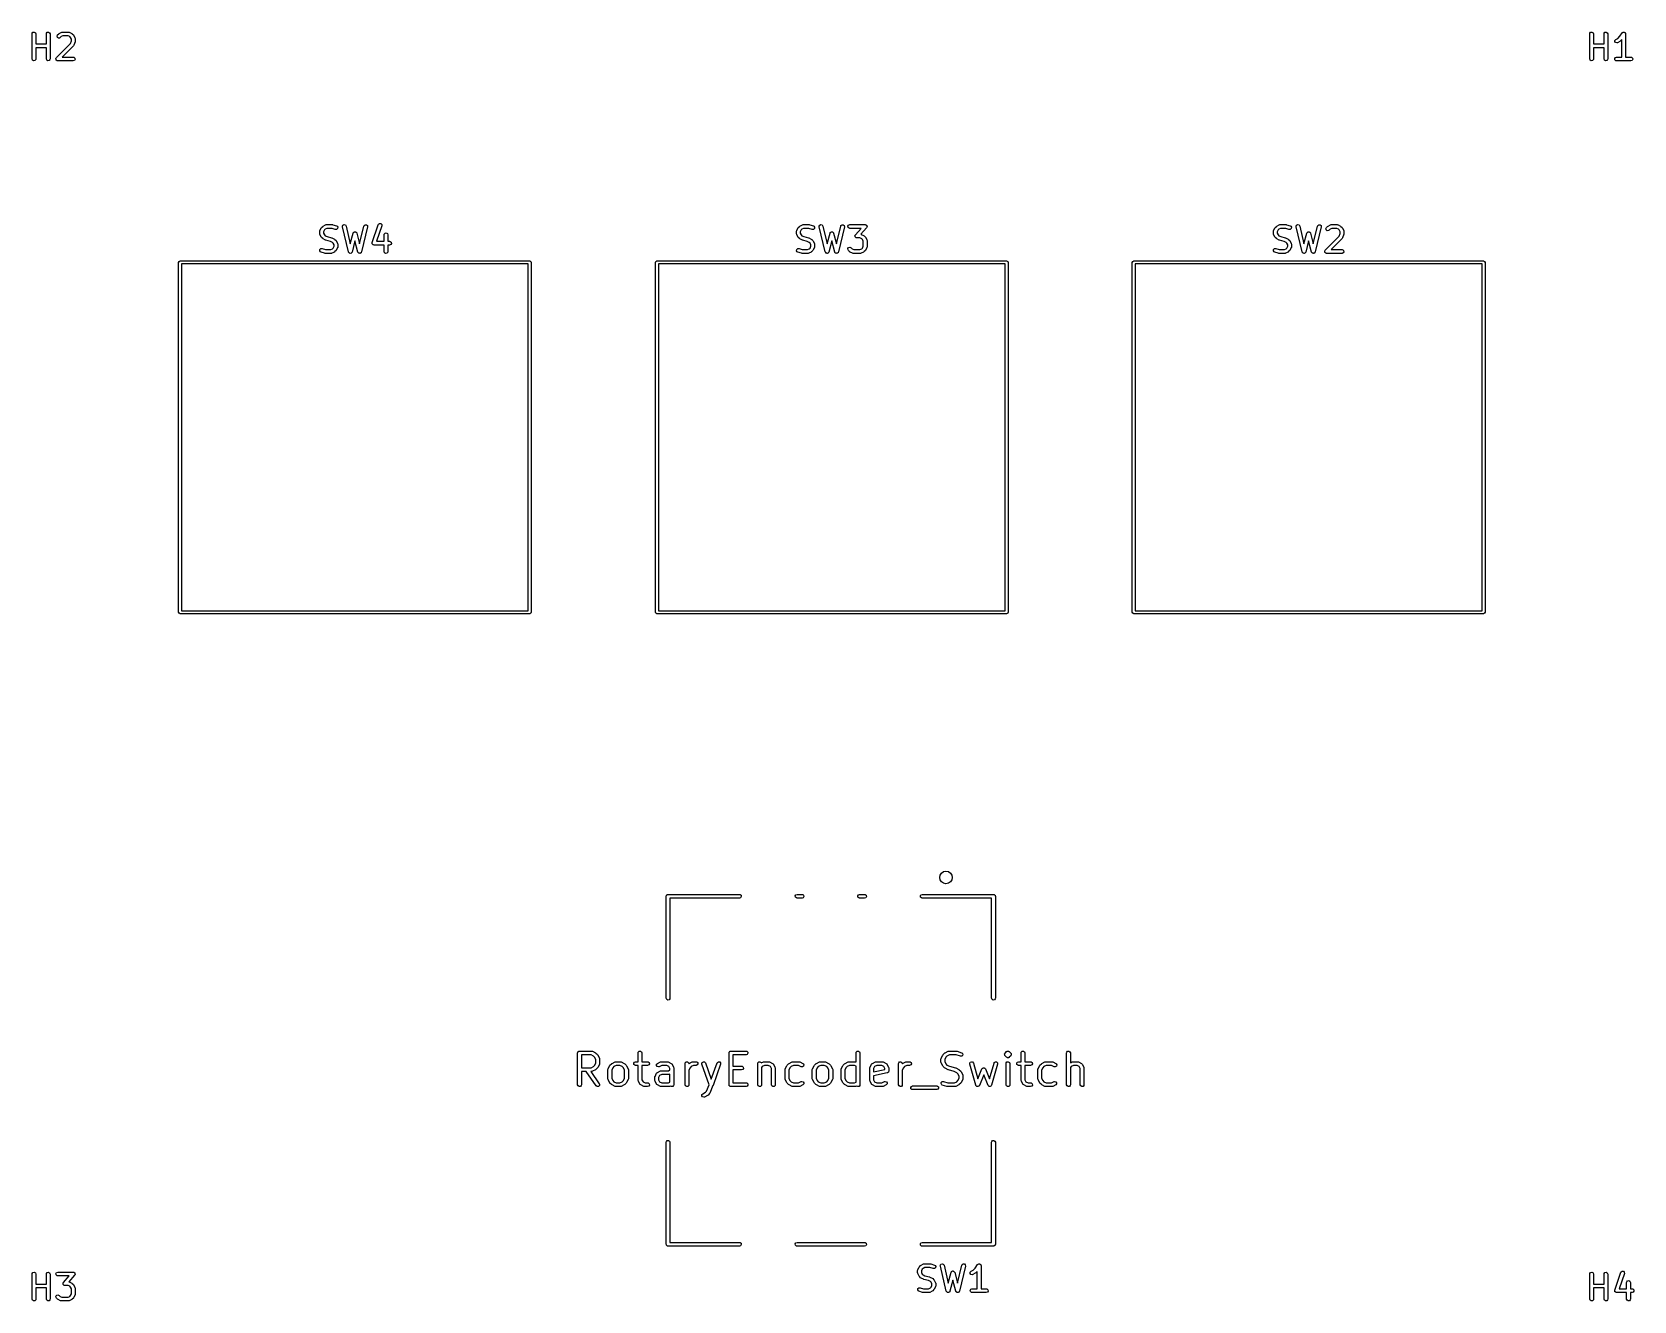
# Model space of a CAD drawing. Extents: x 2.79 to 5.31, y -3.43 to -1.44.
import ezdxf

# ---------------------------------------------------------------- set-up
doc = ezdxf.new("R2010")
doc.units = 0
doc.header["$MEASUREMENT"] = 0
doc.layers.add('BLACK', color=7, linetype='CONTINUOUS')

msp = doc.modelspace()

# ---------------------------------------------------------------- linework, layer by layer
at = {"layer": 'BLACK', "linetype": 'CONTINUOUS'}
for p, q in [((2.79205, -1.44074), (2.79223, -1.43973)), ((2.79205, -1.48011), (2.79205, -1.44074)), ((2.79223, -1.43973), (2.79353, -1.43818)), ((2.79353, -1.43818), (2.79552, -1.43783)), ((2.79552, -1.43783), (2.79727, -1.43884)), ((2.79727, -1.43884), (2.79796, -1.44074)), ((2.79796, -1.44074), (2.79796, -1.45654)), ((2.79796, -1.45654), (2.81455, -1.45654)), ((2.81455, -1.44074), (2.81473, -1.43973)), ((2.81455, -1.45654), (2.81455, -1.44074)), ((2.81473, -1.43973), (2.81602, -1.43818)), ((2.81602, -1.43818), (2.81801, -1.43783)), ((2.81801, -1.43783), (2.81976, -1.43884)), ((2.81976, -1.43884), (2.82045, -1.44074)), ((2.82045, -1.44074), (2.82045, -1.48011)), ((2.83041, -1.47802), (2.85242, -1.45602)), ((2.83143, -1.44423), (2.83229, -1.4424)), ((2.83196, -1.44618), (2.83143, -1.44423)), ((2.83361, -1.44734), (2.83196, -1.44618)), ((2.83229, -1.4424), (2.83416, -1.44053)), ((2.83562, -1.44717), (2.83361, -1.44734)), ((2.83416, -1.44053), (2.83488, -1.44002)), ((2.83488, -1.44002), (2.83493, -1.43997)), ((2.83493, -1.43997), (2.83868, -1.4381)), ((2.83646, -1.44658), (2.83562, -1.44717)), ((2.838, -1.44504), (2.83646, -1.44658)), ((2.8407, -1.44369), (2.838, -1.44504)), ((2.83868, -1.4381), (2.83966, -1.43781)), ((2.85708, -1.4597), (2.83963, -1.47716)), ((2.83966, -1.43781), (2.83983, -1.43785)), ((2.83983, -1.43785), (2.84, -1.43779)), ((2.84, -1.43779), (2.84937, -1.43779)), ((2.84867, -1.44369), (2.8407, -1.44369)), ((2.85137, -1.44504), (2.84867, -1.44369)), ((2.84937, -1.43779), (2.85038, -1.43797)), ((2.85038, -1.43797), (2.85052, -1.43808)), ((2.85052, -1.43808), (2.85069, -1.4381)), ((2.85069, -1.4381), (2.85444, -1.43997)), ((2.85257, -1.44624), (2.85137, -1.44504)), ((2.85242, -1.45602), (2.85392, -1.45151)), ((2.85392, -1.44894), (2.85257, -1.44624)), ((2.85392, -1.45151), (2.85392, -1.44894)), ((2.85444, -1.43997), (2.85515, -1.4405)), ((2.85515, -1.4405), (2.85521, -1.44053)), ((2.85521, -1.44053), (2.85708, -1.4424)), ((2.85708, -1.4424), (2.85759, -1.44313)), ((2.85716, -1.45954), (2.85708, -1.4597)), ((2.85731, -1.45945), (2.85716, -1.45954)), ((2.8578, -1.45855), (2.85731, -1.45945)), ((2.85759, -1.44313), (2.85764, -1.44317)), ((2.85764, -1.44317), (2.85951, -1.44692)), ((2.85967, -1.45292), (2.8578, -1.45855)), ((2.85951, -1.44692), (2.8598, -1.4479)), ((2.85982, -1.45199), (2.85967, -1.45286)), ((2.85967, -1.45286), (2.85967, -1.45292)), ((2.8598, -1.4479), (2.85976, -1.44807)), ((2.85976, -1.44807), (2.85982, -1.44824)), ((2.85982, -1.44824), (2.85982, -1.45199)), ((5.24205, -1.44074), (5.24223, -1.43973)), ((5.24205, -1.48011), (5.24205, -1.44074)), ((5.24223, -1.43973), (5.24353, -1.43818)), ((5.24353, -1.43818), (5.24552, -1.43783)), ((5.24552, -1.43783), (5.24727, -1.43884)), ((5.24727, -1.43884), (5.24796, -1.44074)), ((5.24796, -1.44074), (5.24796, -1.45654)), ((5.24796, -1.45654), (5.26455, -1.45654)), ((5.26455, -1.44074), (5.26473, -1.43973)), ((5.26455, -1.45654), (5.26455, -1.44074)), ((5.26473, -1.43973), (5.26602, -1.43818)), ((5.26602, -1.43818), (5.26801, -1.43783)), ((5.26801, -1.43783), (5.26976, -1.43884)), ((5.26976, -1.43884), (5.27045, -1.44074)), ((5.27045, -1.44074), (5.27045, -1.48011)), ((5.28154, -1.45283), (5.28166, -1.45082)), ((5.28275, -1.45445), (5.28154, -1.45283)), ((5.28166, -1.45082), (5.28305, -1.44935)), ((5.28471, -1.45492), (5.28275, -1.45445)), ((5.28305, -1.44935), (5.28637, -1.44769)), ((5.28569, -1.45463), (5.28471, -1.45492)), ((5.28944, -1.45276), (5.28569, -1.45463)), ((5.28637, -1.44769), (5.28958, -1.44448)), ((5.28949, -1.45271), (5.28944, -1.45276)), ((5.29021, -1.4522), (5.28949, -1.45271)), ((5.28958, -1.44448), (5.29317, -1.4391)), ((5.29267, -1.44974), (5.29021, -1.4522)), ((5.29267, -1.47716), (5.29267, -1.44974)), ((5.29317, -1.4391), (5.29387, -1.43836)), ((5.29387, -1.43836), (5.29404, -1.43831)), ((5.29404, -1.43831), (5.29415, -1.43818)), ((5.29415, -1.43818), (5.29499, -1.43803)), ((5.29499, -1.43803), (5.29581, -1.43779)), ((5.29581, -1.43779), (5.29597, -1.43786)), ((5.29597, -1.43786), (5.29614, -1.43783)), ((5.29614, -1.43783), (5.29688, -1.43826)), ((5.29688, -1.43826), (5.29766, -1.43861)), ((5.29766, -1.43861), (5.29774, -1.43876)), ((5.29774, -1.43876), (5.29788, -1.43884)), ((5.29788, -1.43884), (5.29818, -1.43965)), ((5.29818, -1.43965), (5.29856, -1.44042)), ((5.29856, -1.44042), (5.29852, -1.44058)), ((5.29852, -1.44058), (5.29858, -1.44074)), ((5.29858, -1.44074), (5.29858, -1.47716)), ((2.79274, -1.48201), (2.79205, -1.48011)), ((2.79449, -1.48302), (2.79274, -1.48201)), ((2.79648, -1.48267), (2.79449, -1.48302)), ((2.79778, -1.48112), (2.79648, -1.48267)), ((2.79796, -1.48011), (2.79778, -1.48112)), ((2.81455, -1.46244), (2.79796, -1.46244)), ((2.79796, -1.46244), (2.79796, -1.48011)), ((2.81455, -1.48011), (2.81455, -1.46244)), ((2.81524, -1.48201), (2.81455, -1.48011)), ((2.81699, -1.48302), (2.81524, -1.48201)), ((2.81898, -1.48267), (2.81699, -1.48302)), ((2.82028, -1.48112), (2.81898, -1.48267)), ((2.82045, -1.48011), (2.82028, -1.48112)), ((2.82956, -1.47985), (2.82961, -1.47973)), ((2.82979, -1.48071), (2.82956, -1.47985)), ((2.82959, -1.4796), (2.83004, -1.47883)), ((2.82961, -1.47973), (2.82959, -1.4796)), ((2.82994, -1.48159), (2.82979, -1.48071)), ((2.83005, -1.48167), (2.82994, -1.48159)), ((2.83004, -1.47883), (2.83041, -1.47802)), ((2.83008, -1.4818), (2.83005, -1.48167)), ((2.83081, -1.48231), (2.83008, -1.4818)), ((2.83149, -1.48289), (2.83081, -1.48231)), ((2.83167, -1.48292), (2.83149, -1.48289)), ((2.83173, -1.48296), (2.83167, -1.48292)), ((2.83186, -1.48295), (2.83173, -1.48296)), ((2.8325, -1.48306), (2.83186, -1.48295)), ((2.85687, -1.48306), (2.8325, -1.48306)), ((2.83963, -1.47716), (2.85687, -1.47716)), ((2.85687, -1.47716), (2.85788, -1.47734)), ((2.85877, -1.48237), (2.85687, -1.48306)), ((2.85788, -1.47734), (2.85943, -1.47863)), ((2.85978, -1.48062), (2.85877, -1.48237)), ((2.85943, -1.47863), (2.85978, -1.48062)), ((5.24274, -1.48201), (5.24205, -1.48011)), ((5.24449, -1.48302), (5.24274, -1.48201)), ((5.24648, -1.48267), (5.24449, -1.48302)), ((5.24778, -1.48112), (5.24648, -1.48267)), ((5.24796, -1.48011), (5.24778, -1.48112)), ((5.26455, -1.46244), (5.24796, -1.46244)), ((5.24796, -1.46244), (5.24796, -1.48011)), ((5.26455, -1.48011), (5.26455, -1.46244)), ((5.26524, -1.48201), (5.26455, -1.48011)), ((5.26699, -1.48302), (5.26524, -1.48201)), ((5.26898, -1.48267), (5.26699, -1.48302)), ((5.27028, -1.48112), (5.26898, -1.48267)), ((5.27045, -1.48011), (5.27028, -1.48112)), ((5.28147, -1.4796), (5.28248, -1.47785)), ((5.28182, -1.48159), (5.28147, -1.4796)), ((5.28336, -1.48289), (5.28182, -1.48159)), ((5.28248, -1.47785), (5.28437, -1.47716)), ((5.28437, -1.48306), (5.28336, -1.48289)), ((5.28437, -1.47716), (5.29267, -1.47716)), ((5.30687, -1.48306), (5.28437, -1.48306)), ((5.29858, -1.47716), (5.30687, -1.47716)), ((5.30687, -1.47716), (5.30788, -1.47734)), ((5.30877, -1.48237), (5.30687, -1.48306)), ((5.30788, -1.47734), (5.30943, -1.47863)), ((5.30978, -1.48062), (5.30877, -1.48237)), ((5.30943, -1.47863), (5.30978, -1.48062)), ((3.24455, -1.75104), (3.24473, -1.75003)), ((3.24455, -1.75478), (3.24455, -1.75104)), ((3.24461, -1.75495), (3.24455, -1.75478)), ((3.24457, -1.75512), (3.24461, -1.75495)), ((3.24487, -1.75611), (3.24457, -1.75512)), ((3.24473, -1.75003), (3.24485, -1.74989)), ((3.24485, -1.74989), (3.24487, -1.74971)), ((3.24487, -1.74971), (3.24674, -1.74597)), ((3.24674, -1.75985), (3.24487, -1.75611)), ((3.24674, -1.74597), (3.24727, -1.74526)), ((3.24679, -1.7599), (3.24674, -1.75985)), ((3.24729, -1.76062), (3.24679, -1.7599)), ((3.24727, -1.74526), (3.24729, -1.7452)), ((3.24729, -1.7452), (3.24917, -1.74332)), ((3.24917, -1.7625), (3.24729, -1.76062)), ((3.24917, -1.74332), (3.24989, -1.74282)), ((3.24923, -1.76252), (3.24917, -1.7625)), ((3.24994, -1.76305), (3.24923, -1.76252)), ((3.24989, -1.74282), (3.24994, -1.74277)), ((3.24994, -1.74277), (3.25369, -1.7409)), ((3.25369, -1.76492), (3.24994, -1.76305)), ((3.25181, -1.74903), (3.25046, -1.75173)), ((3.25046, -1.75173), (3.25046, -1.75409)), ((3.25046, -1.75409), (3.25181, -1.75679)), ((3.25301, -1.74784), (3.25181, -1.74903)), ((3.25181, -1.75679), (3.25301, -1.75798)), ((3.2557, -1.74649), (3.25301, -1.74784)), ((3.25301, -1.75798), (3.25604, -1.7595)), ((3.25369, -1.7409), (3.25467, -1.7406)), ((3.25467, -1.7406), (3.25484, -1.74064)), ((3.25484, -1.74064), (3.25501, -1.74058)), ((3.25501, -1.74058), (3.26438, -1.74058)), ((3.2639, -1.74649), (3.2557, -1.74649)), ((3.25604, -1.7595), (3.26322, -1.76129)), ((3.26322, -1.76129), (3.26369, -1.7615)), ((3.26369, -1.7615), (3.26383, -1.76152)), ((3.26383, -1.76152), (3.26757, -1.76339)), ((3.26907, -1.74821), (3.2639, -1.74649)), ((3.26438, -1.74058), (3.26525, -1.74074)), ((3.26525, -1.74074), (3.26531, -1.74073)), ((3.26531, -1.74073), (3.27094, -1.74261)), ((3.26757, -1.76339), (3.26828, -1.76392)), ((3.27109, -1.74816), (3.26907, -1.74821)), ((3.27094, -1.74261), (3.27184, -1.7431)), ((3.2726, -1.74682), (3.27109, -1.74816)), ((3.27184, -1.7431), (3.2729, -1.74482)), ((3.2729, -1.74482), (3.2726, -1.74682)), ((3.28019, -1.7432), (3.2811, -1.74139)), ((3.28025, -1.74422), (3.28019, -1.7432)), ((3.28963, -1.78359), (3.28025, -1.74422)), ((3.2811, -1.74139), (3.28295, -1.74059)), ((3.28295, -1.74059), (3.28489, -1.74117)), ((3.28489, -1.74117), (3.286, -1.74285)), ((3.286, -1.74285), (3.29266, -1.77084)), ((3.29266, -1.77084), (3.29715, -1.75402)), ((3.29715, -1.75402), (3.29758, -1.75309)), ((3.29758, -1.75309), (3.2978, -1.75294)), ((3.2978, -1.75294), (3.29791, -1.75269)), ((3.29791, -1.75269), (3.29861, -1.75237)), ((3.29861, -1.75237), (3.29923, -1.75193)), ((3.29923, -1.75193), (3.2995, -1.75196)), ((3.2995, -1.75196), (3.29975, -1.75184)), ((3.29975, -1.75184), (3.30048, -1.75204)), ((3.30048, -1.75204), (3.30124, -1.75211)), ((3.30124, -1.75211), (3.30144, -1.7523)), ((3.30144, -1.7523), (3.3017, -1.75237)), ((3.3017, -1.75237), (3.30213, -1.75299)), ((3.30213, -1.75299), (3.30267, -1.75353)), ((3.30267, -1.75353), (3.3027, -1.7538)), ((3.3027, -1.7538), (3.30285, -1.75402)), ((3.30285, -1.75402), (3.30734, -1.77084)), ((3.30734, -1.77084), (3.314, -1.74285)), ((3.31975, -1.74422), (3.31037, -1.78359)), ((3.314, -1.74285), (3.31441, -1.74191)), ((3.31441, -1.74191), (3.31603, -1.74071)), ((3.31603, -1.74071), (3.31805, -1.74083)), ((3.31805, -1.74083), (3.31951, -1.74221)), ((3.31951, -1.74221), (3.31975, -1.74422)), ((3.3272, -1.76885), (3.33657, -1.74073)), ((3.34217, -1.7426), (3.33409, -1.76683)), ((3.33657, -1.74073), (3.33706, -1.73983)), ((3.33706, -1.73983), (3.33878, -1.73877)), ((3.33878, -1.73877), (3.34078, -1.73906)), ((3.34078, -1.73906), (3.34212, -1.74058)), ((3.34212, -1.74058), (3.34217, -1.7426)), ((3.34579, -1.75666), (3.34597, -1.75565)), ((3.34579, -1.76683), (3.34579, -1.75666)), ((3.34597, -1.75565), (3.34727, -1.7541)), ((3.34727, -1.7541), (3.34926, -1.75375)), ((3.34926, -1.75375), (3.35101, -1.75476)), ((3.35101, -1.75476), (3.3517, -1.75666)), ((3.3517, -1.75666), (3.3517, -1.76683)), ((3.99455, -1.75104), (3.99473, -1.75003)), ((3.99455, -1.75478), (3.99455, -1.75104)), ((3.99461, -1.75495), (3.99455, -1.75478)), ((3.99457, -1.75512), (3.99461, -1.75495)), ((3.99487, -1.75611), (3.99457, -1.75512)), ((3.99473, -1.75003), (3.99485, -1.74989)), ((3.99485, -1.74989), (3.99487, -1.74971)), ((3.99487, -1.74971), (3.99674, -1.74597)), ((3.99674, -1.75985), (3.99487, -1.75611)), ((3.99674, -1.74597), (3.99727, -1.74526)), ((3.99679, -1.7599), (3.99674, -1.75985)), ((3.99729, -1.76062), (3.99679, -1.7599)), ((3.99727, -1.74526), (3.99729, -1.7452)), ((3.99729, -1.7452), (3.99917, -1.74332)), ((3.99917, -1.7625), (3.99729, -1.76062)), ((3.99917, -1.74332), (3.99989, -1.74282)), ((3.99923, -1.76252), (3.99917, -1.7625)), ((3.99994, -1.76305), (3.99923, -1.76252)), ((3.99989, -1.74282), (3.99994, -1.74277)), ((3.99994, -1.74277), (4.00369, -1.7409)), ((4.00369, -1.76492), (3.99994, -1.76305)), ((4.00181, -1.74903), (4.00046, -1.75173)), ((4.00046, -1.75173), (4.00046, -1.75409)), ((4.00046, -1.75409), (4.00181, -1.75679)), ((4.00301, -1.74784), (4.00181, -1.74903)), ((4.00181, -1.75679), (4.00301, -1.75798)), ((4.0057, -1.74649), (4.00301, -1.74784)), ((4.00301, -1.75798), (4.00604, -1.7595)), ((4.00369, -1.7409), (4.00467, -1.7406)), ((4.00467, -1.7406), (4.00484, -1.74064)), ((4.00484, -1.74064), (4.00501, -1.74058)), ((4.00501, -1.74058), (4.01438, -1.74058)), ((4.0139, -1.74649), (4.0057, -1.74649)), ((4.00604, -1.7595), (4.01322, -1.76129)), ((4.01322, -1.76129), (4.01369, -1.7615)), ((4.01369, -1.7615), (4.01383, -1.76152)), ((4.01383, -1.76152), (4.01757, -1.76339)), ((4.01907, -1.74821), (4.0139, -1.74649)), ((4.01438, -1.74058), (4.01525, -1.74074)), ((4.01525, -1.74074), (4.01531, -1.74073)), ((4.01531, -1.74073), (4.02094, -1.74261)), ((4.01757, -1.76339), (4.01828, -1.76392)), ((4.02109, -1.74816), (4.01907, -1.74821)), ((4.02094, -1.74261), (4.02184, -1.7431)), ((4.0226, -1.74682), (4.02109, -1.74816)), ((4.02184, -1.7431), (4.0229, -1.74482)), ((4.0229, -1.74482), (4.0226, -1.74682)), ((4.03019, -1.7432), (4.0311, -1.74139)), ((4.03025, -1.74422), (4.03019, -1.7432)), ((4.03963, -1.78359), (4.03025, -1.74422)), ((4.0311, -1.74139), (4.03295, -1.74059)), ((4.03295, -1.74059), (4.03489, -1.74117)), ((4.03489, -1.74117), (4.036, -1.74285)), ((4.036, -1.74285), (4.04266, -1.77084)), ((4.04266, -1.77084), (4.04715, -1.75402)), ((4.04715, -1.75402), (4.04758, -1.75309)), ((4.04758, -1.75309), (4.0478, -1.75294)), ((4.0478, -1.75294), (4.04791, -1.75269)), ((4.04791, -1.75269), (4.04861, -1.75237)), ((4.04861, -1.75237), (4.04923, -1.75193)), ((4.04923, -1.75193), (4.0495, -1.75196)), ((4.0495, -1.75196), (4.04975, -1.75184)), ((4.04975, -1.75184), (4.05048, -1.75204)), ((4.05048, -1.75204), (4.05124, -1.75211)), ((4.05124, -1.75211), (4.05144, -1.7523)), ((4.05144, -1.7523), (4.0517, -1.75237)), ((4.0517, -1.75237), (4.05213, -1.75299)), ((4.05213, -1.75299), (4.05267, -1.75353)), ((4.05267, -1.75353), (4.0527, -1.7538)), ((4.0527, -1.7538), (4.05285, -1.75402)), ((4.05285, -1.75402), (4.05734, -1.77084)), ((4.05734, -1.77084), (4.064, -1.74285)), ((4.06975, -1.74422), (4.06037, -1.78359)), ((4.064, -1.74285), (4.06441, -1.74191)), ((4.06441, -1.74191), (4.06603, -1.74071)), ((4.06603, -1.74071), (4.06805, -1.74083)), ((4.06805, -1.74083), (4.06951, -1.74221)), ((4.06951, -1.74221), (4.06975, -1.74422)), ((4.07521, -1.74302), (4.07622, -1.74127)), ((4.07556, -1.74501), (4.07521, -1.74302)), ((4.07711, -1.74631), (4.07556, -1.74501)), ((4.07622, -1.74127), (4.07812, -1.74058)), ((4.07812, -1.74649), (4.07711, -1.74631)), ((4.07812, -1.74058), (4.10249, -1.74058)), ((4.09599, -1.74649), (4.07812, -1.74649)), ((4.08642, -1.75847), (4.0865, -1.75825)), ((4.08667, -1.75923), (4.08642, -1.75847)), ((4.08646, -1.75802), (4.08686, -1.75733)), ((4.0865, -1.75825), (4.08646, -1.75802)), ((4.08681, -1.76001), (4.08667, -1.75923)), ((4.08699, -1.76016), (4.08681, -1.76001)), ((4.08686, -1.75733), (4.08715, -1.75659)), ((4.08707, -1.76039), (4.08699, -1.76016)), ((4.08775, -1.7608), (4.08707, -1.76039)), ((4.08715, -1.75659), (4.09599, -1.74649)), ((4.08836, -1.76131), (4.08775, -1.7608)), ((4.08869, -1.76137), (4.08836, -1.76131)), ((4.0888, -1.76143), (4.08869, -1.76137)), ((4.08893, -1.76141), (4.0888, -1.76143)), ((4.08937, -1.76149), (4.08893, -1.76141)), ((4.0943, -1.76149), (4.08937, -1.76149)), ((4.09699, -1.76284), (4.0943, -1.76149)), ((4.10472, -1.74548), (4.09576, -1.75572)), ((4.09576, -1.75572), (4.096, -1.75576)), ((4.096, -1.75576), (4.09614, -1.75587)), ((4.09614, -1.75587), (4.09631, -1.75589)), ((4.09631, -1.75589), (4.10006, -1.75777)), ((4.09819, -1.76403), (4.09699, -1.76284)), ((4.10006, -1.75777), (4.10077, -1.75829)), ((4.10077, -1.75829), (4.10083, -1.75832)), ((4.10083, -1.75832), (4.10271, -1.7602)), ((4.10249, -1.74058), (4.10293, -1.74066)), ((4.10271, -1.7602), (4.10321, -1.76092)), ((4.10293, -1.74066), (4.10307, -1.74064)), ((4.10307, -1.74064), (4.10317, -1.7407)), ((4.10317, -1.7407), (4.1035, -1.74076)), ((4.10321, -1.76092), (4.10326, -1.76096)), ((4.10326, -1.76096), (4.10513, -1.76471)), ((4.1035, -1.74076), (4.10411, -1.74127)), ((4.10411, -1.74127), (4.10479, -1.74169)), ((4.105, -1.74474), (4.10472, -1.74548)), ((4.10479, -1.74169), (4.10487, -1.74191)), ((4.10487, -1.74191), (4.10505, -1.74206)), ((4.1054, -1.74405), (4.105, -1.74474)), ((4.10505, -1.74206), (4.10519, -1.74284)), ((4.10519, -1.74284), (4.10545, -1.7436)), ((4.10545, -1.7436), (4.10536, -1.74382)), ((4.10536, -1.74382), (4.1054, -1.74405)), ((4.74455, -1.75104), (4.74473, -1.75003)), ((4.74455, -1.75478), (4.74455, -1.75104)), ((4.74461, -1.75495), (4.74455, -1.75478)), ((4.74457, -1.75512), (4.74461, -1.75495)), ((4.74487, -1.75611), (4.74457, -1.75512)), ((4.74473, -1.75003), (4.74485, -1.74989)), ((4.74485, -1.74989), (4.74487, -1.74971)), ((4.74487, -1.74971), (4.74674, -1.74597)), ((4.74674, -1.75985), (4.74487, -1.75611)), ((4.74674, -1.74597), (4.74727, -1.74526)), ((4.74679, -1.7599), (4.74674, -1.75985)), ((4.74729, -1.76062), (4.74679, -1.7599)), ((4.74727, -1.74526), (4.74729, -1.7452)), ((4.74729, -1.7452), (4.74917, -1.74332)), ((4.74917, -1.7625), (4.74729, -1.76062)), ((4.74917, -1.74332), (4.74989, -1.74282)), ((4.74923, -1.76252), (4.74917, -1.7625)), ((4.74994, -1.76305), (4.74923, -1.76252)), ((4.74989, -1.74282), (4.74994, -1.74277)), ((4.74994, -1.74277), (4.75369, -1.7409)), ((4.75369, -1.76492), (4.74994, -1.76305)), ((4.75181, -1.74903), (4.75046, -1.75173)), ((4.75046, -1.75173), (4.75046, -1.75409)), ((4.75046, -1.75409), (4.75181, -1.75679)), ((4.75301, -1.74784), (4.75181, -1.74903)), ((4.75181, -1.75679), (4.75301, -1.75798)), ((4.7557, -1.74649), (4.75301, -1.74784)), ((4.75301, -1.75798), (4.75604, -1.7595)), ((4.75369, -1.7409), (4.75467, -1.7406)), ((4.75467, -1.7406), (4.75484, -1.74064)), ((4.75484, -1.74064), (4.75501, -1.74058)), ((4.75501, -1.74058), (4.76438, -1.74058)), ((4.7639, -1.74649), (4.7557, -1.74649)), ((4.75604, -1.7595), (4.76322, -1.76129)), ((4.76322, -1.76129), (4.76369, -1.7615)), ((4.76369, -1.7615), (4.76383, -1.76152)), ((4.76383, -1.76152), (4.76757, -1.76339)), ((4.76907, -1.74821), (4.7639, -1.74649)), ((4.76438, -1.74058), (4.76525, -1.74074)), ((4.76525, -1.74074), (4.76531, -1.74073)), ((4.76531, -1.74073), (4.77094, -1.74261)), ((4.76757, -1.76339), (4.76828, -1.76392)), ((4.77109, -1.74816), (4.76907, -1.74821)), ((4.77094, -1.74261), (4.77184, -1.7431)), ((4.7726, -1.74682), (4.77109, -1.74816)), ((4.77184, -1.7431), (4.7729, -1.74482)), ((4.7729, -1.74482), (4.7726, -1.74682)), ((4.78019, -1.7432), (4.7811, -1.74139)), ((4.78025, -1.74422), (4.78019, -1.7432)), ((4.78963, -1.78359), (4.78025, -1.74422)), ((4.7811, -1.74139), (4.78295, -1.74059)), ((4.78295, -1.74059), (4.78489, -1.74117)), ((4.78489, -1.74117), (4.786, -1.74285)), ((4.786, -1.74285), (4.79266, -1.77084)), ((4.79266, -1.77084), (4.79715, -1.75402)), ((4.79715, -1.75402), (4.79758, -1.75309)), ((4.79758, -1.75309), (4.7978, -1.75294)), ((4.7978, -1.75294), (4.79791, -1.75269)), ((4.79791, -1.75269), (4.79861, -1.75237)), ((4.79861, -1.75237), (4.79923, -1.75193)), ((4.79923, -1.75193), (4.7995, -1.75196)), ((4.7995, -1.75196), (4.79975, -1.75184)), ((4.79975, -1.75184), (4.80048, -1.75204)), ((4.80048, -1.75204), (4.80124, -1.75211)), ((4.80124, -1.75211), (4.80144, -1.7523)), ((4.80144, -1.7523), (4.8017, -1.75237)), ((4.8017, -1.75237), (4.80213, -1.75299)), ((4.80213, -1.75299), (4.80267, -1.75353)), ((4.80267, -1.75353), (4.8027, -1.7538)), ((4.8027, -1.7538), (4.80285, -1.75402)), ((4.80285, -1.75402), (4.80734, -1.77084)), ((4.80734, -1.77084), (4.814, -1.74285)), ((4.81975, -1.74422), (4.81037, -1.78359)), ((4.814, -1.74285), (4.81441, -1.74191)), ((4.81441, -1.74191), (4.81603, -1.74071)), ((4.81603, -1.74071), (4.81805, -1.74083)), ((4.81805, -1.74083), (4.81951, -1.74221)), ((4.81951, -1.74221), (4.81975, -1.74422)), ((4.82603, -1.78082), (4.84804, -1.75881)), ((4.82705, -1.74703), (4.82791, -1.7452)), ((4.82758, -1.74898), (4.82705, -1.74703)), ((4.82923, -1.75014), (4.82758, -1.74898)), ((4.82791, -1.7452), (4.82978, -1.74332)), ((4.83124, -1.74996), (4.82923, -1.75014)), ((4.82978, -1.74332), (4.83051, -1.74282)), ((4.83051, -1.74282), (4.83055, -1.74277)), ((4.83055, -1.74277), (4.8343, -1.7409)), ((4.83208, -1.74937), (4.83124, -1.74996)), ((4.83362, -1.74784), (4.83208, -1.74937)), ((4.83632, -1.74649), (4.83362, -1.74784)), ((4.8343, -1.7409), (4.83528, -1.7406)), ((4.85271, -1.7625), (4.83525, -1.77995)), ((4.83528, -1.7406), (4.83545, -1.74064)), ((4.83545, -1.74064), (4.83562, -1.74058)), ((4.83562, -1.74058), (4.84499, -1.74058)), ((4.8443, -1.74649), (4.83632, -1.74649)), ((4.84699, -1.74784), (4.8443, -1.74649)), ((4.84499, -1.74058), (4.846, -1.74076)), ((4.846, -1.74076), (4.84614, -1.74087)), ((4.84614, -1.74087), (4.84631, -1.7409)), ((4.84631, -1.7409), (4.85006, -1.74277)), ((4.84819, -1.74903), (4.84699, -1.74784)), ((4.84804, -1.75881), (4.84954, -1.75431)), ((4.84954, -1.75173), (4.84819, -1.74903)), ((4.84954, -1.75431), (4.84954, -1.75173)), ((4.85006, -1.74277), (4.85077, -1.7433)), ((4.85077, -1.7433), (4.85083, -1.74332)), ((4.85083, -1.74332), (4.85271, -1.7452)), ((4.85271, -1.7452), (4.85321, -1.74592)), ((4.85278, -1.76234), (4.85271, -1.7625)), ((4.85293, -1.76224), (4.85278, -1.76234)), ((4.85342, -1.76134), (4.85293, -1.76224)), ((4.85321, -1.74592), (4.85326, -1.74597)), ((4.85326, -1.74597), (4.85513, -1.74971)), ((4.85529, -1.75572), (4.85342, -1.76134)), ((4.85513, -1.74971), (4.85543, -1.7507)), ((4.85545, -1.75478), (4.85529, -1.75565)), ((4.85529, -1.75565), (4.85529, -1.75572)), ((4.85543, -1.7507), (4.85539, -1.75087)), ((4.85539, -1.75087), (4.85545, -1.75104)), ((4.85545, -1.75104), (4.85545, -1.75478)), ((3.24461, -1.78162), (3.24491, -1.77963)), ((3.24567, -1.78334), (3.24461, -1.78162)), ((3.24491, -1.77963), (3.24642, -1.77829)), ((3.24657, -1.78383), (3.24567, -1.78334)), ((3.24642, -1.77829), (3.24844, -1.77823)), ((3.2522, -1.78571), (3.24657, -1.78383)), ((3.24844, -1.77823), (3.25361, -1.77995)), ((3.25226, -1.78571), (3.2522, -1.78571)), ((3.25313, -1.78586), (3.25226, -1.78571)), ((3.2625, -1.78586), (3.25313, -1.78586)), ((3.25361, -1.77995), (3.26181, -1.77995)), ((3.25382, -1.76494), (3.25369, -1.76492)), ((3.25429, -1.76515), (3.25382, -1.76494)), ((3.26147, -1.76694), (3.25429, -1.76515)), ((3.26451, -1.76846), (3.26147, -1.76694)), ((3.26181, -1.77995), (3.26451, -1.7786)), ((3.26267, -1.7858), (3.2625, -1.78586)), ((3.26284, -1.78584), (3.26267, -1.7858)), ((3.26383, -1.78555), (3.26284, -1.78584)), ((3.26757, -1.78367), (3.26383, -1.78555)), ((3.2657, -1.76966), (3.26451, -1.76846)), ((3.26451, -1.7786), (3.2657, -1.77741)), ((3.26705, -1.77235), (3.2657, -1.76966)), ((3.2657, -1.77741), (3.26705, -1.77471)), ((3.26705, -1.77471), (3.26705, -1.77235)), ((3.26762, -1.78363), (3.26757, -1.78367)), ((3.26834, -1.78312), (3.26762, -1.78363)), ((3.26828, -1.76392), (3.26834, -1.76395)), ((3.26834, -1.76395), (3.27022, -1.76582)), ((3.27022, -1.78124), (3.26834, -1.78312)), ((3.27022, -1.76582), (3.27072, -1.76654)), ((3.27024, -1.78119), (3.27022, -1.78124)), ((3.27077, -1.78048), (3.27024, -1.78119)), ((3.27072, -1.76654), (3.27077, -1.76659)), ((3.27077, -1.76659), (3.27264, -1.77034)), ((3.27264, -1.77673), (3.27077, -1.78048)), ((3.27264, -1.77034), (3.27294, -1.77132)), ((3.27266, -1.77655), (3.27264, -1.77673)), ((3.27278, -1.77642), (3.27266, -1.77655)), ((3.27296, -1.77541), (3.27278, -1.77642)), ((3.27294, -1.77132), (3.2729, -1.77149)), ((3.2729, -1.77149), (3.27296, -1.77166)), ((3.27296, -1.77166), (3.27296, -1.77541)), ((3.2898, -1.78385), (3.28963, -1.78359)), ((3.28983, -1.78416), (3.2898, -1.78385)), ((3.29034, -1.78467), (3.28983, -1.78416)), ((3.29074, -1.78528), (3.29034, -1.78467)), ((3.29104, -1.78537), (3.29074, -1.78528)), ((3.29126, -1.78558), (3.29104, -1.78537)), ((3.29198, -1.78565), (3.29126, -1.78558)), ((3.29268, -1.78585), (3.29198, -1.78565)), ((3.29296, -1.78573), (3.29268, -1.78585)), ((3.29327, -1.78576), (3.29296, -1.78573)), ((3.29386, -1.78534), (3.29327, -1.78576)), ((3.29453, -1.78505), (3.29386, -1.78534)), ((3.29467, -1.78477), (3.29453, -1.78505)), ((3.29492, -1.7846), (3.29467, -1.78477)), ((3.29535, -1.78367), (3.29492, -1.7846)), ((3.3, -1.76624), (3.29535, -1.78367)), ((3.30465, -1.78367), (3.3, -1.76624)), ((3.30482, -1.78392), (3.30465, -1.78367)), ((3.30486, -1.78423), (3.30482, -1.78392)), ((3.30539, -1.78473), (3.30486, -1.78423)), ((3.3058, -1.78532), (3.30539, -1.78473)), ((3.3061, -1.7854), (3.3058, -1.78532)), ((3.30633, -1.78562), (3.3061, -1.7854)), ((3.30705, -1.78566), (3.30633, -1.78562)), ((3.30775, -1.78585), (3.30705, -1.78566)), ((3.30803, -1.78572), (3.30775, -1.78585)), ((3.30834, -1.78574), (3.30803, -1.78572)), ((3.30893, -1.7853), (3.30834, -1.78574)), ((3.30958, -1.785), (3.30893, -1.7853)), ((3.30972, -1.78472), (3.30958, -1.785)), ((3.30996, -1.78453), (3.30972, -1.78472)), ((3.31037, -1.78359), (3.30996, -1.78453)), ((3.32709, -1.76927), (3.3272, -1.76907)), ((3.32723, -1.77006), (3.32709, -1.76927)), ((3.3272, -1.76907), (3.3272, -1.76885)), ((3.32725, -1.77087), (3.32723, -1.77006)), ((3.3274, -1.77104), (3.32725, -1.77087)), ((3.32744, -1.77126), (3.3274, -1.77104)), ((3.32806, -1.77178), (3.32744, -1.77126)), ((3.32859, -1.77238), (3.32806, -1.77178)), ((3.32881, -1.77241), (3.32859, -1.77238)), ((3.32899, -1.77256), (3.32881, -1.77241)), ((3.33, -1.77274), (3.32899, -1.77256)), ((3.34579, -1.77274), (3.33, -1.77274)), ((3.33409, -1.76683), (3.34579, -1.76683)), ((3.34579, -1.78291), (3.34579, -1.77274)), ((3.34648, -1.7848), (3.34579, -1.78291)), ((3.34823, -1.78581), (3.34648, -1.7848)), ((3.35022, -1.78546), (3.34823, -1.78581)), ((3.35152, -1.78392), (3.35022, -1.78546)), ((3.3517, -1.78291), (3.35152, -1.78392)), ((3.3517, -1.76683), (3.35437, -1.76683)), ((3.35437, -1.77274), (3.3517, -1.77274)), ((3.3517, -1.77274), (3.3517, -1.78291)), ((3.35437, -1.76683), (3.35538, -1.76701)), ((3.35627, -1.77204), (3.35437, -1.77274)), ((3.35538, -1.76701), (3.35693, -1.76831)), ((3.35728, -1.7703), (3.35627, -1.77204)), ((3.35693, -1.76831), (3.35728, -1.7703)), ((3.99461, -1.78162), (3.99491, -1.77963)), ((3.99567, -1.78334), (3.99461, -1.78162)), ((3.99491, -1.77963), (3.99642, -1.77829)), ((3.99657, -1.78383), (3.99567, -1.78334)), ((3.99642, -1.77829), (3.99844, -1.77823)), ((4.0022, -1.78571), (3.99657, -1.78383)), ((3.99844, -1.77823), (4.00361, -1.77995)), ((4.00226, -1.78571), (4.0022, -1.78571)), ((4.00313, -1.78586), (4.00226, -1.78571)), ((4.0125, -1.78586), (4.00313, -1.78586)), ((4.00361, -1.77995), (4.01181, -1.77995)), ((4.00382, -1.76494), (4.00369, -1.76492)), ((4.00429, -1.76515), (4.00382, -1.76494)), ((4.01147, -1.76694), (4.00429, -1.76515)), ((4.01451, -1.76846), (4.01147, -1.76694)), ((4.01181, -1.77995), (4.01451, -1.7786)), ((4.01267, -1.7858), (4.0125, -1.78586)), ((4.01284, -1.78584), (4.01267, -1.7858)), ((4.01383, -1.78555), (4.01284, -1.78584)), ((4.01757, -1.78367), (4.01383, -1.78555)), ((4.0157, -1.76966), (4.01451, -1.76846)), ((4.01451, -1.7786), (4.0157, -1.77741)), ((4.01705, -1.77235), (4.0157, -1.76966)), ((4.0157, -1.77741), (4.01705, -1.77471)), ((4.01705, -1.77471), (4.01705, -1.77235)), ((4.01762, -1.78363), (4.01757, -1.78367)), ((4.01834, -1.78312), (4.01762, -1.78363)), ((4.01828, -1.76392), (4.01834, -1.76395)), ((4.01834, -1.76395), (4.02022, -1.76582)), ((4.02022, -1.78124), (4.01834, -1.78312)), ((4.02022, -1.76582), (4.02072, -1.76654)), ((4.02024, -1.78119), (4.02022, -1.78124)), ((4.02077, -1.78048), (4.02024, -1.78119)), ((4.02072, -1.76654), (4.02077, -1.76659)), ((4.02077, -1.76659), (4.02264, -1.77034)), ((4.02264, -1.77673), (4.02077, -1.78048)), ((4.02264, -1.77034), (4.02294, -1.77132)), ((4.02266, -1.77655), (4.02264, -1.77673)), ((4.02278, -1.77642), (4.02266, -1.77655)), ((4.02296, -1.77541), (4.02278, -1.77642)), ((4.02294, -1.77132), (4.0229, -1.77149)), ((4.0229, -1.77149), (4.02296, -1.77166)), ((4.02296, -1.77166), (4.02296, -1.77541)), ((4.0398, -1.78385), (4.03963, -1.78359)), ((4.03983, -1.78416), (4.0398, -1.78385)), ((4.04034, -1.78467), (4.03983, -1.78416)), ((4.04074, -1.78528), (4.04034, -1.78467)), ((4.04104, -1.78537), (4.04074, -1.78528)), ((4.04126, -1.78558), (4.04104, -1.78537)), ((4.04198, -1.78565), (4.04126, -1.78558)), ((4.04268, -1.78585), (4.04198, -1.78565)), ((4.04296, -1.78573), (4.04268, -1.78585)), ((4.04327, -1.78576), (4.04296, -1.78573)), ((4.04386, -1.78534), (4.04327, -1.78576)), ((4.04453, -1.78505), (4.04386, -1.78534)), ((4.04467, -1.78477), (4.04453, -1.78505)), ((4.04492, -1.7846), (4.04467, -1.78477)), ((4.04535, -1.78367), (4.04492, -1.7846)), ((4.05, -1.76624), (4.04535, -1.78367)), ((4.05465, -1.78367), (4.05, -1.76624)), ((4.05482, -1.78392), (4.05465, -1.78367)), ((4.05486, -1.78423), (4.05482, -1.78392)), ((4.05539, -1.78473), (4.05486, -1.78423)), ((4.0558, -1.78532), (4.05539, -1.78473)), ((4.0561, -1.7854), (4.0558, -1.78532)), ((4.05633, -1.78562), (4.0561, -1.7854)), ((4.05705, -1.78566), (4.05633, -1.78562)), ((4.05775, -1.78585), (4.05705, -1.78566)), ((4.05803, -1.78572), (4.05775, -1.78585)), ((4.05834, -1.78574), (4.05803, -1.78572)), ((4.05893, -1.7853), (4.05834, -1.78574)), ((4.05958, -1.785), (4.05893, -1.7853)), ((4.05972, -1.78472), (4.05958, -1.785)), ((4.05996, -1.78453), (4.05972, -1.78472)), ((4.06037, -1.78359), (4.05996, -1.78453)), ((4.07527, -1.77839), (4.07643, -1.77674)), ((4.07545, -1.7804), (4.07527, -1.77839)), ((4.07603, -1.78124), (4.07545, -1.7804)), ((4.07791, -1.78312), (4.07603, -1.78124)), ((4.07643, -1.77674), (4.07838, -1.77622)), ((4.07797, -1.78315), (4.07791, -1.78312)), ((4.07868, -1.78367), (4.07797, -1.78315)), ((4.07838, -1.77622), (4.08021, -1.77707)), ((4.08243, -1.78555), (4.07868, -1.78367)), ((4.08021, -1.77707), (4.08175, -1.7786)), ((4.08175, -1.7786), (4.08444, -1.77995)), ((4.0826, -1.78557), (4.08243, -1.78555)), ((4.08274, -1.78568), (4.0826, -1.78557)), ((4.08375, -1.78586), (4.08274, -1.78568)), ((4.09499, -1.78586), (4.08375, -1.78586)), ((4.08444, -1.77995), (4.0943, -1.77995)), ((4.0943, -1.77995), (4.09699, -1.7786)), ((4.09516, -1.7858), (4.09499, -1.78586)), ((4.09533, -1.78584), (4.09516, -1.7858)), ((4.09631, -1.78555), (4.09533, -1.78584)), ((4.10006, -1.78367), (4.09631, -1.78555)), ((4.09699, -1.7786), (4.09819, -1.77741)), ((4.09954, -1.76673), (4.09819, -1.76403)), ((4.09819, -1.77741), (4.09954, -1.77471)), ((4.09954, -1.77471), (4.09954, -1.76673)), ((4.10011, -1.78363), (4.10006, -1.78367)), ((4.10083, -1.78312), (4.10011, -1.78363)), ((4.10271, -1.78124), (4.10083, -1.78312)), ((4.10273, -1.78119), (4.10271, -1.78124)), ((4.10326, -1.78048), (4.10273, -1.78119)), ((4.10513, -1.77673), (4.10326, -1.78048)), ((4.10513, -1.76471), (4.10543, -1.7657)), ((4.10515, -1.77655), (4.10513, -1.77673)), ((4.10527, -1.77642), (4.10515, -1.77655)), ((4.10545, -1.77541), (4.10527, -1.77642)), ((4.10543, -1.7657), (4.10539, -1.76587)), ((4.10539, -1.76587), (4.10545, -1.76603)), ((4.10545, -1.76603), (4.10545, -1.77541)), ((4.74461, -1.78162), (4.74491, -1.77963)), ((4.74567, -1.78334), (4.74461, -1.78162)), ((4.74491, -1.77963), (4.74642, -1.77829)), ((4.74657, -1.78383), (4.74567, -1.78334)), ((4.74642, -1.77829), (4.74844, -1.77823)), ((4.7522, -1.78571), (4.74657, -1.78383)), ((4.74844, -1.77823), (4.75361, -1.77995)), ((4.75226, -1.78571), (4.7522, -1.78571)), ((4.75313, -1.78586), (4.75226, -1.78571)), ((4.7625, -1.78586), (4.75313, -1.78586)), ((4.75361, -1.77995), (4.76181, -1.77995)), ((4.75382, -1.76494), (4.75369, -1.76492)), ((4.75429, -1.76515), (4.75382, -1.76494)), ((4.76147, -1.76694), (4.75429, -1.76515)), ((4.76451, -1.76846), (4.76147, -1.76694)), ((4.76181, -1.77995), (4.76451, -1.7786)), ((4.76267, -1.7858), (4.7625, -1.78586)), ((4.76284, -1.78584), (4.76267, -1.7858)), ((4.76383, -1.78555), (4.76284, -1.78584)), ((4.76757, -1.78367), (4.76383, -1.78555)), ((4.7657, -1.76966), (4.76451, -1.76846)), ((4.76451, -1.7786), (4.7657, -1.77741)), ((4.76705, -1.77235), (4.7657, -1.76966)), ((4.7657, -1.77741), (4.76705, -1.77471)), ((4.76705, -1.77471), (4.76705, -1.77235)), ((4.76762, -1.78363), (4.76757, -1.78367)), ((4.76834, -1.78312), (4.76762, -1.78363)), ((4.76828, -1.76392), (4.76834, -1.76395)), ((4.76834, -1.76395), (4.77022, -1.76582)), ((4.77022, -1.78124), (4.76834, -1.78312)), ((4.77022, -1.76582), (4.77072, -1.76654)), ((4.77024, -1.78119), (4.77022, -1.78124)), ((4.77077, -1.78048), (4.77024, -1.78119)), ((4.77072, -1.76654), (4.77077, -1.76659)), ((4.77077, -1.76659), (4.77264, -1.77034)), ((4.77264, -1.77673), (4.77077, -1.78048)), ((4.77264, -1.77034), (4.77294, -1.77132)), ((4.77266, -1.77655), (4.77264, -1.77673)), ((4.77278, -1.77642), (4.77266, -1.77655)), ((4.77296, -1.77541), (4.77278, -1.77642)), ((4.77294, -1.77132), (4.7729, -1.77149)), ((4.7729, -1.77149), (4.77296, -1.77166)), ((4.77296, -1.77166), (4.77296, -1.77541)), ((4.7898, -1.78385), (4.78963, -1.78359)), ((4.78983, -1.78416), (4.7898, -1.78385)), ((4.79034, -1.78467), (4.78983, -1.78416)), ((4.79074, -1.78528), (4.79034, -1.78467)), ((4.79104, -1.78537), (4.79074, -1.78528)), ((4.79126, -1.78558), (4.79104, -1.78537)), ((4.79198, -1.78565), (4.79126, -1.78558)), ((4.79268, -1.78585), (4.79198, -1.78565)), ((4.79296, -1.78573), (4.79268, -1.78585)), ((4.79327, -1.78576), (4.79296, -1.78573)), ((4.79386, -1.78534), (4.79327, -1.78576)), ((4.79453, -1.78505), (4.79386, -1.78534)), ((4.79467, -1.78477), (4.79453, -1.78505)), ((4.79492, -1.7846), (4.79467, -1.78477)), ((4.79535, -1.78367), (4.79492, -1.7846)), ((4.8, -1.76624), (4.79535, -1.78367)), ((4.80465, -1.78367), (4.8, -1.76624)), ((4.80482, -1.78392), (4.80465, -1.78367)), ((4.80486, -1.78423), (4.80482, -1.78392)), ((4.80539, -1.78473), (4.80486, -1.78423)), ((4.8058, -1.78532), (4.80539, -1.78473)), ((4.8061, -1.7854), (4.8058, -1.78532)), ((4.80633, -1.78562), (4.8061, -1.7854)), ((4.80705, -1.78566), (4.80633, -1.78562)), ((4.80775, -1.78585), (4.80705, -1.78566)), ((4.80803, -1.78572), (4.80775, -1.78585)), ((4.80834, -1.78574), (4.80803, -1.78572)), ((4.80893, -1.7853), (4.80834, -1.78574)), ((4.80958, -1.785), (4.80893, -1.7853)), ((4.80972, -1.78472), (4.80958, -1.785)), ((4.80996, -1.78453), (4.80972, -1.78472)), ((4.81037, -1.78359), (4.80996, -1.78453)), ((4.82518, -1.78265), (4.82524, -1.78253)), ((4.82541, -1.78351), (4.82518, -1.78265)), ((4.82521, -1.78239), (4.82566, -1.78162)), ((4.82524, -1.78253), (4.82521, -1.78239)), ((4.82556, -1.78438), (4.82541, -1.78351)), ((4.82567, -1.78447), (4.82556, -1.78438)), ((4.82566, -1.78162), (4.82603, -1.78082)), ((4.8257, -1.7846), (4.82567, -1.78447)), ((4.82643, -1.78511), (4.8257, -1.7846)), ((4.82711, -1.78568), (4.82643, -1.78511)), ((4.82729, -1.78571), (4.82711, -1.78568)), ((4.82736, -1.78576), (4.82729, -1.78571)), ((4.82749, -1.78575), (4.82736, -1.78576)), ((4.82812, -1.78586), (4.82749, -1.78575)), ((4.85249, -1.78586), (4.82812, -1.78586)), ((4.83525, -1.77995), (4.85249, -1.77995)), ((4.85249, -1.77995), (4.8535, -1.78013)), ((4.85439, -1.78517), (4.85249, -1.78586)), ((4.8535, -1.78013), (4.85505, -1.78143)), ((4.8554, -1.78342), (4.85439, -1.78517)), ((4.85505, -1.78143), (4.8554, -1.78342)), ((3.02264, -1.8), (3.02333, -1.79833)), ((3.02264, -2.35), (3.02264, -1.8)), ((3.02333, -1.79833), (3.025, -1.79764)), ((3.025, -1.79764), (3.575, -1.79764)), ((3.02736, -1.80236), (3.02736, -2.34764)), ((3.57264, -1.80236), (3.02736, -1.80236)), ((3.57264, -2.34764), (3.57264, -1.80236)), ((3.575, -1.79764), (3.57667, -1.79833)), ((3.57667, -1.79833), (3.57736, -1.8)), ((3.57736, -1.8), (3.57736, -2.35)), ((3.77264, -1.8), (3.77333, -1.79833)), ((3.77264, -2.35), (3.77264, -1.8)), ((3.77333, -1.79833), (3.775, -1.79764)), ((3.775, -1.79764), (4.325, -1.79764)), ((3.77736, -1.80236), (3.77736, -2.34764)), ((4.32264, -1.80236), (3.77736, -1.80236)), ((4.32264, -2.34764), (4.32264, -1.80236)), ((4.325, -1.79764), (4.32667, -1.79833)), ((4.32667, -1.79833), (4.32736, -1.8)), ((4.32736, -1.8), (4.32736, -2.35)), ((4.52264, -1.8), (4.52333, -1.79833)), ((4.52264, -2.35), (4.52264, -1.8)), ((4.52333, -1.79833), (4.525, -1.79764)), ((4.525, -1.79764), (5.075, -1.79764)), ((4.52736, -1.80236), (4.52736, -2.34764)), ((5.07264, -1.80236), (4.52736, -1.80236)), ((5.07264, -2.34764), (5.07264, -1.80236)), ((5.075, -1.79764), (5.07667, -1.79833)), ((5.07667, -1.79833), (5.07736, -1.8)), ((5.07736, -1.8), (5.07736, -2.35)), ((3.02333, -2.35167), (3.02264, -2.35)), ((3.025, -2.35236), (3.02333, -2.35167)), ((3.575, -2.35236), (3.025, -2.35236)), ((3.02736, -2.34764), (3.57264, -2.34764)), ((3.57667, -2.35167), (3.575, -2.35236)), ((3.57736, -2.35), (3.57667, -2.35167)), ((3.77333, -2.35167), (3.77264, -2.35)), ((3.775, -2.35236), (3.77333, -2.35167)), ((4.325, -2.35236), (3.775, -2.35236)), ((3.77736, -2.34764), (4.32264, -2.34764)), ((4.32667, -2.35167), (4.325, -2.35236)), ((4.32736, -2.35), (4.32667, -2.35167)), ((4.52333, -2.35167), (4.52264, -2.35)), ((4.52264, -2.35), (4.52264, -2.35)), ((4.525, -2.35236), (4.52333, -2.35167)), ((5.075, -2.35236), (4.525, -2.35236)), ((4.52736, -2.34764), (5.07264, -2.34764)), ((5.07667, -2.35167), (5.075, -2.35236)), ((5.07736, -2.35), (5.07667, -2.35167)), ((4.21969, -2.76713), (4.22043, -2.76336)), ((4.22043, -2.77089), (4.21969, -2.76713)), ((4.22043, -2.76336), (4.22257, -2.76017)), ((4.22257, -2.77409), (4.22043, -2.77089)), ((4.22257, -2.76017), (4.22576, -2.75803)), ((4.22576, -2.75803), (4.22953, -2.75728)), ((4.22953, -2.75728), (4.23329, -2.75803)), ((4.23329, -2.75803), (4.23649, -2.76017)), ((4.23649, -2.76017), (4.23862, -2.76336)), ((4.23862, -2.77089), (4.23649, -2.77409)), ((4.23862, -2.76336), (4.23937, -2.76713)), ((4.23937, -2.76713), (4.23862, -2.77089)), ((3.78957, -2.79665), (3.78963, -2.79627)), ((3.78957, -2.95709), (3.78957, -2.79665)), ((3.78961, -2.79614), (3.78968, -2.79603)), ((3.78963, -2.79627), (3.78961, -2.79614)), ((3.78968, -2.79603), (3.78974, -2.79564)), ((3.78974, -2.79564), (3.79024, -2.79506)), ((3.79024, -2.79506), (3.79062, -2.79439)), ((3.79062, -2.79439), (3.79087, -2.7943)), ((3.79087, -2.7943), (3.79104, -2.7941)), ((3.79104, -2.7941), (3.7918, -2.79396)), ((3.7918, -2.79396), (3.79252, -2.7937)), ((3.79252, -2.7937), (3.90472, -2.7937)), ((3.90472, -2.7937), (3.90573, -2.79388)), ((3.90573, -2.79388), (3.90728, -2.79518)), ((3.90728, -2.79518), (3.90763, -2.79717)), ((3.99237, -2.79614), (3.99338, -2.79439)), ((3.99272, -2.79813), (3.99237, -2.79614)), ((3.99338, -2.79439), (3.99528, -2.7937)), ((3.99528, -2.7937), (4.00315, -2.7937)), ((4.00315, -2.7937), (4.00416, -2.79388)), ((4.00416, -2.79388), (4.00571, -2.79518)), ((4.00571, -2.79518), (4.00606, -2.79717)), ((4.09079, -2.79614), (4.0918, -2.79439)), ((4.09114, -2.79813), (4.09079, -2.79614)), ((4.0918, -2.79439), (4.0937, -2.7937)), ((4.0937, -2.7937), (4.10157, -2.7937)), ((4.10157, -2.7937), (4.10258, -2.79388)), ((4.10258, -2.79388), (4.10413, -2.79518)), ((4.10413, -2.79518), (4.10448, -2.79717)), ((4.18922, -2.79614), (4.19023, -2.79439)), ((4.18957, -2.79813), (4.18922, -2.79614)), ((4.19023, -2.79439), (4.19213, -2.7937)), ((4.19213, -2.7937), (4.30433, -2.7937)), ((4.22576, -2.77622), (4.22257, -2.77409)), ((4.22953, -2.77697), (4.22576, -2.77622)), ((4.23329, -2.77622), (4.22953, -2.77697)), ((4.23649, -2.77409), (4.23329, -2.77622)), ((4.30433, -2.7937), (4.30471, -2.79377)), ((4.30471, -2.79377), (4.30484, -2.79375)), ((4.30484, -2.79375), (4.30496, -2.79381)), ((4.30496, -2.79381), (4.30534, -2.79388)), ((4.30534, -2.79388), (4.30593, -2.79437)), ((4.30593, -2.79437), (4.30659, -2.79476)), ((4.30659, -2.79476), (4.30668, -2.79501)), ((4.30668, -2.79501), (4.30689, -2.79518)), ((4.30689, -2.79518), (4.30702, -2.79593)), ((4.30702, -2.79593), (4.30728, -2.79665)), ((4.30728, -2.79665), (4.30728, -2.95709)), ((3.90472, -2.79961), (3.79547, -2.79961)), ((3.79547, -2.79961), (3.79547, -2.95709)), ((3.90662, -2.79892), (3.90472, -2.79961)), ((3.90763, -2.79717), (3.90662, -2.79892)), ((3.99427, -2.79943), (3.99272, -2.79813)), ((3.99528, -2.79961), (3.99427, -2.79943)), ((4.00315, -2.79961), (3.99528, -2.79961)), ((4.00505, -2.79892), (4.00315, -2.79961)), ((4.00606, -2.79717), (4.00505, -2.79892)), ((4.09269, -2.79943), (4.09114, -2.79813)), ((4.0937, -2.79961), (4.09269, -2.79943)), ((4.10157, -2.79961), (4.0937, -2.79961)), ((4.10347, -2.79892), (4.10157, -2.79961)), ((4.10448, -2.79717), (4.10347, -2.79892)), ((4.19112, -2.79943), (4.18957, -2.79813)), ((4.19213, -2.79961), (4.19112, -2.79943)), ((4.30138, -2.79961), (4.19213, -2.79961)), ((4.30138, -2.95709), (4.30138, -2.79961)), ((3.79026, -2.95898), (3.78957, -2.95709)), ((3.79201, -2.95999), (3.79026, -2.95898)), ((3.794, -2.95964), (3.79201, -2.95999)), ((3.79529, -2.9581), (3.794, -2.95964)), ((3.79547, -2.95709), (3.79529, -2.9581)), ((4.30207, -2.95898), (4.30138, -2.95709)), ((4.30382, -2.95999), (4.30207, -2.95898)), ((4.30581, -2.95964), (4.30382, -2.95999)), ((4.30711, -2.9581), (4.30581, -2.95964)), ((4.30728, -2.95709), (4.30711, -2.9581)), ((3.65023, -3.0431), (3.6503, -3.04272)), ((3.65023, -3.0931), (3.65023, -3.0431)), ((3.65028, -3.04259), (3.65034, -3.04247)), ((3.6503, -3.04272), (3.65028, -3.04259)), ((3.65034, -3.04247), (3.65041, -3.04209)), ((3.65041, -3.04209), (3.65091, -3.0415)), ((3.65091, -3.0415), (3.65129, -3.04084)), ((3.65129, -3.04084), (3.65154, -3.04075)), ((3.65154, -3.04075), (3.65171, -3.04054)), ((3.65171, -3.04054), (3.65247, -3.04041)), ((3.65247, -3.04041), (3.65319, -3.04015)), ((3.65319, -3.04015), (3.67223, -3.04015)), ((3.67154, -3.04605), (3.65614, -3.04605)), ((3.65614, -3.04605), (3.65614, -3.06634)), ((3.67525, -3.04791), (3.67154, -3.04605)), ((3.67223, -3.04015), (3.67324, -3.04032)), ((3.67324, -3.04032), (3.67338, -3.04044)), ((3.67338, -3.04044), (3.67356, -3.04046)), ((3.67356, -3.04046), (3.67832, -3.04284)), ((3.67695, -3.04961), (3.67525, -3.04791)), ((3.67832, -3.04284), (3.67903, -3.04337)), ((3.67903, -3.04337), (3.67908, -3.04339)), ((3.67908, -3.04339), (3.68147, -3.04577)), ((3.68147, -3.04577), (3.68197, -3.0465)), ((3.68197, -3.0465), (3.68202, -3.04654)), ((3.68202, -3.04654), (3.6844, -3.0513)), ((3.74547, -3.0431), (3.74565, -3.04209)), ((3.74547, -3.05681), (3.74547, -3.0431)), ((3.74565, -3.04209), (3.74695, -3.04054)), ((3.74695, -3.04054), (3.74894, -3.04019)), ((3.74894, -3.04019), (3.75069, -3.0412)), ((3.75069, -3.0412), (3.75138, -3.0431)), ((3.75138, -3.0431), (3.75138, -3.05681)), ((3.88833, -3.0431), (3.8884, -3.04272)), ((3.88833, -3.0931), (3.88833, -3.0431)), ((3.88837, -3.04259), (3.88844, -3.04247)), ((3.8884, -3.04272), (3.88837, -3.04259)), ((3.88844, -3.04247), (3.88851, -3.04209)), ((3.88851, -3.04209), (3.889, -3.0415)), ((3.889, -3.0415), (3.88938, -3.04084)), ((3.88938, -3.04084), (3.88963, -3.04075)), ((3.88963, -3.04075), (3.88981, -3.04054)), ((3.88981, -3.04054), (3.89056, -3.04041)), ((3.89056, -3.04041), (3.89128, -3.04015)), ((3.89128, -3.04015), (3.91509, -3.04015)), ((3.91509, -3.04605), (3.89424, -3.04605)), ((3.89424, -3.04605), (3.89424, -3.06396)), ((3.91509, -3.04015), (3.9161, -3.04032)), ((3.91699, -3.04536), (3.91509, -3.04605)), ((3.9161, -3.04032), (3.91765, -3.04162)), ((3.918, -3.04361), (3.91699, -3.04536)), ((3.91765, -3.04162), (3.918, -3.04361)), ((4.08833, -3.0431), (4.08851, -3.04209)), ((4.08833, -3.05737), (4.08833, -3.0431)), ((4.08851, -3.04209), (4.08981, -3.04054)), ((4.08981, -3.04054), (4.0918, -3.04019)), ((4.0918, -3.04019), (4.09354, -3.0412)), ((4.09354, -3.0412), (4.09424, -3.0431)), ((4.09424, -3.0431), (4.09424, -3.0931)), ((4.22197, -3.0513), (4.22436, -3.04654)), ((4.22436, -3.04654), (4.22488, -3.04583)), ((4.22488, -3.04583), (4.22491, -3.04577)), ((4.22491, -3.04577), (4.22729, -3.04339)), ((4.22729, -3.04339), (4.22801, -3.04289)), ((4.22801, -3.04289), (4.22806, -3.04284)), ((4.22806, -3.04284), (4.23282, -3.04046)), ((4.23113, -3.04791), (4.22942, -3.04961)), ((4.23484, -3.04605), (4.23113, -3.04791)), ((4.23282, -3.04046), (4.2338, -3.04017)), ((4.2338, -3.04017), (4.23397, -3.04021)), ((4.23397, -3.04021), (4.23414, -3.04015)), ((4.23414, -3.04015), (4.24604, -3.04015)), ((4.24557, -3.04605), (4.23484, -3.04605)), ((4.25225, -3.04828), (4.24557, -3.04605)), ((4.24604, -3.04015), (4.24691, -3.0403)), ((4.24691, -3.0403), (4.24698, -3.0403)), ((4.24698, -3.0403), (4.25412, -3.04268)), ((4.25427, -3.04823), (4.25225, -3.04828)), ((4.25412, -3.04268), (4.25502, -3.04317)), ((4.25578, -3.04689), (4.25427, -3.04823)), ((4.25502, -3.04317), (4.25608, -3.04489)), ((4.25608, -3.04489), (4.25578, -3.04689)), ((4.32167, -3.04522), (4.32179, -3.04498)), ((4.32187, -3.04596), (4.32167, -3.04522)), ((4.32176, -3.04472), (4.3222, -3.04409)), ((4.32179, -3.04498), (4.32176, -3.04472)), ((4.32194, -3.04673), (4.32187, -3.04596)), ((4.32216, -3.04705), (4.32194, -3.04673)), ((4.3222, -3.04717), (4.32216, -3.04705)), ((4.3222, -3.04409), (4.32253, -3.04339)), ((4.3223, -3.04725), (4.3222, -3.04717)), ((4.32253, -3.04757), (4.3223, -3.04725)), ((4.32253, -3.04339), (4.32491, -3.04101)), ((4.32491, -3.04995), (4.32253, -3.04757)), ((4.32491, -3.04101), (4.32523, -3.04079)), ((4.32523, -3.04079), (4.3253, -3.04068)), ((4.3253, -3.04068), (4.32543, -3.04065)), ((4.32543, -3.04065), (4.32544, -3.04064)), ((4.32544, -3.04064), (4.32552, -3.04054)), ((4.32552, -3.04054), (4.3256, -3.04053)), ((4.3256, -3.04053), (4.32575, -3.04042)), ((4.32575, -3.04042), (4.32651, -3.04036)), ((4.32651, -3.04036), (4.32725, -3.04016)), ((4.32725, -3.04016), (4.32738, -3.04021)), ((4.32738, -3.04021), (4.32751, -3.04019)), ((4.32751, -3.04019), (4.32763, -3.04026)), ((4.32763, -3.04026), (4.32776, -3.04025)), ((4.32776, -3.04025), (4.32839, -3.04069)), ((4.32839, -3.04069), (4.32908, -3.04101)), ((4.32908, -3.04101), (4.33147, -3.04339)), ((4.33147, -3.04757), (4.32908, -3.04995)), ((4.33147, -3.04339), (4.33169, -3.04371)), ((4.33179, -3.04687), (4.33147, -3.04757)), ((4.33169, -3.04371), (4.3318, -3.04379)), ((4.33223, -3.04624), (4.33179, -3.04687)), ((4.3318, -3.04379), (4.33183, -3.04391)), ((4.33183, -3.04391), (4.33205, -3.04423)), ((4.33205, -3.04423), (4.33212, -3.045)), ((4.33212, -3.045), (4.33232, -3.04574)), ((4.33232, -3.04574), (4.33221, -3.04598)), ((4.33221, -3.04598), (4.33223, -3.04624)), ((4.34785, -3.0431), (4.34803, -3.04209)), ((4.34785, -3.05681), (4.34785, -3.0431)), ((4.34803, -3.04209), (4.34933, -3.04054)), ((4.34933, -3.04054), (4.35132, -3.04019)), ((4.35132, -3.04019), (4.35307, -3.0412)), ((4.35307, -3.0412), (4.35376, -3.0431)), ((4.35376, -3.0431), (4.35376, -3.05681)), ((4.41928, -3.0431), (4.41946, -3.04209)), ((4.41928, -3.0931), (4.41928, -3.0431)), ((4.41946, -3.04209), (4.42076, -3.04054)), ((4.42076, -3.04054), (4.42275, -3.04019)), ((4.42275, -3.04019), (4.4245, -3.0412)), ((4.4245, -3.0412), (4.42519, -3.0431)), ((4.42519, -3.0431), (4.42519, -3.05856)), ((3.65614, -3.06634), (3.67154, -3.06634)), ((3.66355, -3.07224), (3.65614, -3.07224)), ((3.65614, -3.07224), (3.65614, -3.0931)), ((3.67934, -3.09479), (3.66355, -3.07224)), ((3.67223, -3.07224), (3.67076, -3.07224)), ((3.67076, -3.07224), (3.68418, -3.09141)), ((3.67154, -3.06634), (3.67525, -3.06448)), ((3.6724, -3.07218), (3.67223, -3.07224)), ((3.67257, -3.07222), (3.6724, -3.07218)), ((3.67356, -3.07193), (3.67257, -3.07222)), ((3.67832, -3.06955), (3.67356, -3.07193)), ((3.67525, -3.06448), (3.67695, -3.06278)), ((3.67881, -3.05332), (3.67695, -3.04961)), ((3.67695, -3.06278), (3.67881, -3.05907)), ((3.67836, -3.0695), (3.67832, -3.06955)), ((3.67908, -3.069), (3.67836, -3.0695)), ((3.67881, -3.05907), (3.67881, -3.05332)), ((3.68147, -3.06662), (3.67908, -3.069)), ((3.68149, -3.06656), (3.68147, -3.06662)), ((3.68202, -3.06585), (3.68149, -3.06656)), ((3.6844, -3.06109), (3.68202, -3.06585)), ((3.6844, -3.0513), (3.68469, -3.05229)), ((3.68442, -3.06091), (3.6844, -3.06109)), ((3.68453, -3.06078), (3.68442, -3.06091)), ((3.68471, -3.05977), (3.68453, -3.06078)), ((3.68469, -3.05229), (3.68465, -3.05246)), ((3.68465, -3.05246), (3.68471, -3.05262)), ((3.68471, -3.05262), (3.68471, -3.05977)), ((3.69785, -3.06929), (3.69803, -3.06828)), ((3.69785, -3.08358), (3.69785, -3.06929)), ((3.69803, -3.06828), (3.69814, -3.06814)), ((3.69814, -3.06814), (3.69817, -3.06797)), ((3.69817, -3.06797), (3.70055, -3.06321)), ((3.70055, -3.06321), (3.70107, -3.0625)), ((3.70107, -3.0625), (3.7011, -3.06244)), ((3.7011, -3.06244), (3.70348, -3.06006)), ((3.70348, -3.06006), (3.7042, -3.05955)), ((3.70561, -3.06628), (3.70376, -3.06999)), ((3.70376, -3.06999), (3.70376, -3.08288)), ((3.7042, -3.05955), (3.70425, -3.05951)), ((3.70425, -3.05951), (3.70901, -3.05713)), ((3.70732, -3.06457), (3.70561, -3.06628)), ((3.71103, -3.06272), (3.70732, -3.06457)), ((3.70901, -3.05713), (3.70999, -3.05683)), ((3.70999, -3.05683), (3.71016, -3.05687)), ((3.71016, -3.05687), (3.71033, -3.05681)), ((3.71033, -3.05681), (3.71747, -3.05681)), ((3.71678, -3.06272), (3.71103, -3.06272)), ((3.72049, -3.06457), (3.71678, -3.06272)), ((3.71747, -3.05681), (3.71848, -3.05699)), ((3.71848, -3.05699), (3.71862, -3.0571)), ((3.71862, -3.0571), (3.71879, -3.05713)), ((3.71879, -3.05713), (3.72356, -3.05951)), ((3.72219, -3.06628), (3.72049, -3.06457)), ((3.72404, -3.06999), (3.72219, -3.06628)), ((3.72356, -3.05951), (3.72426, -3.06003)), ((3.72404, -3.08288), (3.72404, -3.06999)), ((3.72426, -3.06003), (3.72432, -3.06006)), ((3.72432, -3.06006), (3.7267, -3.06244)), ((3.7267, -3.06244), (3.72721, -3.06316)), ((3.72721, -3.06316), (3.72726, -3.06321)), ((3.72726, -3.06321), (3.72964, -3.06797)), ((3.72964, -3.06797), (3.72993, -3.06895)), ((3.72993, -3.06895), (3.72989, -3.06912)), ((3.72989, -3.06912), (3.72995, -3.06929)), ((3.72995, -3.06929), (3.72995, -3.08358)), ((3.73837, -3.05925), (3.73938, -3.0575)), ((3.73873, -3.06124), (3.73837, -3.05925)), ((3.74027, -3.06254), (3.73873, -3.06124)), ((3.73938, -3.0575), (3.74128, -3.05681)), ((3.74128, -3.06272), (3.74027, -3.06254)), ((3.74128, -3.05681), (3.74547, -3.05681)), ((3.74547, -3.06272), (3.74128, -3.06272)), ((3.74547, -3.08596), (3.74547, -3.06272)), ((3.75138, -3.05681), (3.76033, -3.05681)), ((3.76033, -3.06272), (3.75138, -3.06272)), ((3.75138, -3.06272), (3.75138, -3.08526)), ((3.76033, -3.05681), (3.76134, -3.05699)), ((3.76223, -3.06203), (3.76033, -3.06272)), ((3.76134, -3.05699), (3.76289, -3.05829)), ((3.76324, -3.06028), (3.76223, -3.06203)), ((3.76289, -3.05829), (3.76324, -3.06028)), ((3.77417, -3.06299), (3.77429, -3.06097)), ((3.77537, -3.06461), (3.77417, -3.06299)), ((3.77429, -3.06097), (3.77568, -3.05951)), ((3.77733, -3.06508), (3.77537, -3.06461)), ((3.77537, -3.07411), (3.77568, -3.07379)), ((3.77568, -3.05951), (3.78044, -3.05713)), ((3.77568, -3.07379), (3.78044, -3.07141)), ((3.77832, -3.06479), (3.77733, -3.06508)), ((3.78246, -3.06272), (3.77832, -3.06479)), ((3.78044, -3.05713), (3.78142, -3.05683)), ((3.78044, -3.07141), (3.78142, -3.07112)), ((3.78142, -3.05683), (3.78159, -3.05687)), ((3.78142, -3.07112), (3.78159, -3.07116)), ((3.78159, -3.05687), (3.78176, -3.05681)), ((3.78159, -3.07116), (3.78176, -3.0711)), ((3.78176, -3.05681), (3.79128, -3.05681)), ((3.78176, -3.0711), (3.79297, -3.0711)), ((3.79059, -3.06272), (3.78246, -3.06272)), ((3.79384, -3.06435), (3.79059, -3.06272)), ((3.79128, -3.05681), (3.79229, -3.05699)), ((3.79229, -3.05699), (3.79243, -3.0571)), ((3.79243, -3.0571), (3.7926, -3.05713)), ((3.7926, -3.05713), (3.79736, -3.05951)), ((3.79297, -3.0711), (3.79547, -3.06985)), ((3.79547, -3.06761), (3.79384, -3.06435)), ((3.79547, -3.06985), (3.79547, -3.06761)), ((3.79736, -3.05951), (3.79819, -3.06012)), ((3.79819, -3.06012), (3.79836, -3.06052)), ((3.79836, -3.06052), (3.79869, -3.06083)), ((3.79869, -3.06083), (3.80107, -3.06559)), ((3.80107, -3.06559), (3.80136, -3.06657)), ((3.80136, -3.06657), (3.80132, -3.06674)), ((3.80132, -3.06674), (3.80138, -3.06691)), ((3.80138, -3.06691), (3.80138, -3.0931)), ((3.81928, -3.05977), (3.81946, -3.05876)), ((3.81928, -3.0931), (3.81928, -3.05977)), ((3.81946, -3.05876), (3.82076, -3.05721)), ((3.82076, -3.05721), (3.82275, -3.05686)), ((3.82275, -3.05686), (3.8245, -3.05787)), ((3.8245, -3.05787), (3.82519, -3.05977)), ((3.82519, -3.05986), (3.82563, -3.05955)), ((3.82519, -3.05977), (3.82519, -3.05986)), ((3.82704, -3.06628), (3.82519, -3.06999)), ((3.82519, -3.06999), (3.82519, -3.0931)), ((3.82563, -3.05955), (3.82568, -3.05951)), ((3.82568, -3.05951), (3.83044, -3.05713)), ((3.82875, -3.06457), (3.82704, -3.06628)), ((3.83246, -3.06272), (3.82875, -3.06457)), ((3.83044, -3.05713), (3.83142, -3.05683)), ((3.83142, -3.05683), (3.83159, -3.05687)), ((3.83159, -3.05687), (3.83176, -3.05681)), ((3.83176, -3.05681), (3.83652, -3.05681)), ((3.83652, -3.06272), (3.83246, -3.06272)), ((3.83652, -3.05681), (3.83753, -3.05699)), ((3.83842, -3.06203), (3.83652, -3.06272)), ((3.83753, -3.05699), (3.83908, -3.05829)), ((3.83943, -3.06028), (3.83842, -3.06203)), ((3.83908, -3.05829), (3.83943, -3.06028)), ((3.84547, -3.05975), (3.84617, -3.05785)), ((3.84564, -3.06076), (3.84547, -3.05975)), ((3.85717, -3.09304), (3.84564, -3.06076)), ((3.84617, -3.05785), (3.84793, -3.05686)), ((3.84793, -3.05686), (3.84992, -3.05722)), ((3.84992, -3.05722), (3.85121, -3.05877)), ((3.85121, -3.05877), (3.86033, -3.08432)), ((3.86033, -3.08432), (3.86945, -3.05877)), ((3.87502, -3.06076), (3.86311, -3.09409)), ((3.86945, -3.05877), (3.86996, -3.05788)), ((3.86996, -3.05788), (3.8717, -3.05686)), ((3.8717, -3.05686), (3.8737, -3.0572)), ((3.8737, -3.0572), (3.875, -3.05874)), ((3.875, -3.05874), (3.87502, -3.06076)), ((3.89424, -3.06396), (3.90795, -3.06396)), ((3.90795, -3.06986), (3.89424, -3.06986)), ((3.89424, -3.06986), (3.89424, -3.09015)), ((3.90795, -3.06396), (3.90896, -3.06413)), ((3.90985, -3.06917), (3.90795, -3.06986)), ((3.90896, -3.06413), (3.91051, -3.06543)), ((3.91086, -3.06742), (3.90985, -3.06917)), ((3.91051, -3.06543), (3.91086, -3.06742)), ((3.93357, -3.05977), (3.93375, -3.05876)), ((3.93357, -3.0931), (3.93357, -3.05977)), ((3.93375, -3.05876), (3.93504, -3.05721)), ((3.93504, -3.05721), (3.93703, -3.05686)), ((3.93703, -3.05686), (3.93878, -3.05787)), ((3.93878, -3.05787), (3.9391, -3.05875)), ((3.9391, -3.05875), (3.94234, -3.05713)), ((3.94065, -3.06457), (3.93947, -3.06575)), ((3.93947, -3.06575), (3.93947, -3.0931)), ((3.94436, -3.06272), (3.94065, -3.06457)), ((3.94234, -3.05713), (3.94333, -3.05683)), ((3.94333, -3.05683), (3.9435, -3.05687)), ((3.9435, -3.05687), (3.94366, -3.05681)), ((3.94366, -3.05681), (3.95081, -3.05681)), ((3.95011, -3.06272), (3.94436, -3.06272)), ((3.95337, -3.06435), (3.95011, -3.06272)), ((3.95081, -3.05681), (3.95182, -3.05699)), ((3.95182, -3.05699), (3.95195, -3.0571)), ((3.95195, -3.0571), (3.95213, -3.05713)), ((3.95213, -3.05713), (3.95689, -3.05951)), ((3.955, -3.06761), (3.95337, -3.06435)), ((3.955, -3.0931), (3.955, -3.06761)), ((3.95689, -3.05951), (3.95771, -3.06012)), ((3.95771, -3.06012), (3.95789, -3.06052)), ((3.95789, -3.06052), (3.95821, -3.06083)), ((3.95821, -3.06083), (3.96059, -3.06559)), ((3.96059, -3.06559), (3.96088, -3.06657)), ((3.96088, -3.06657), (3.96084, -3.06674)), ((3.96084, -3.06674), (3.9609, -3.06691)), ((3.9609, -3.06691), (3.9609, -3.0931)), ((3.97642, -3.06929), (3.9766, -3.06828)), ((3.97642, -3.08358), (3.97642, -3.06929)), ((3.9766, -3.06828), (3.97672, -3.06814)), ((3.97672, -3.06814), (3.97674, -3.06797)), ((3.97674, -3.06797), (3.97912, -3.06321)), ((3.97912, -3.06321), (3.97964, -3.0625)), ((3.97964, -3.0625), (3.97967, -3.06244)), ((3.97967, -3.06244), (3.98205, -3.06006)), ((3.98205, -3.06006), (3.98277, -3.05955)), ((3.98419, -3.06628), (3.98233, -3.06999)), ((3.98233, -3.06999), (3.98233, -3.08288)), ((3.98277, -3.05955), (3.98282, -3.05951)), ((3.98282, -3.05951), (3.98758, -3.05713)), ((3.98589, -3.06457), (3.98419, -3.06628)), ((3.9896, -3.06272), (3.98589, -3.06457)), ((3.98758, -3.05713), (3.98856, -3.05683)), ((3.98856, -3.05683), (3.98874, -3.05687)), ((3.98874, -3.05687), (3.9889, -3.05681)), ((3.9889, -3.05681), (3.99843, -3.05681)), ((3.99773, -3.06272), (3.9896, -3.06272)), ((4.00187, -3.06479), (3.99773, -3.06272)), ((3.99843, -3.05681), (3.99944, -3.05699)), ((3.99944, -3.05699), (3.99957, -3.0571)), ((3.99957, -3.0571), (3.99975, -3.05713)), ((3.99975, -3.05713), (4.00451, -3.05951)), ((4.00387, -3.06502), (4.00187, -3.06479)), ((4.00556, -3.06391), (4.00387, -3.06502)), ((4.00451, -3.05951), (4.00533, -3.06012)), ((4.00533, -3.06012), (4.00613, -3.06197)), ((4.00613, -3.06197), (4.00556, -3.06391)), ((4.01928, -3.06929), (4.01946, -3.06828)), ((4.01928, -3.08358), (4.01928, -3.06929)), ((4.01946, -3.06828), (4.01957, -3.06814)), ((4.01957, -3.06814), (4.01959, -3.06797)), ((4.01959, -3.06797), (4.02197, -3.06321)), ((4.02197, -3.06321), (4.0225, -3.0625)), ((4.0225, -3.0625), (4.02253, -3.06244)), ((4.02253, -3.06244), (4.02491, -3.06006)), ((4.02491, -3.06006), (4.02563, -3.05955)), ((4.02704, -3.06628), (4.02519, -3.06999)), ((4.02519, -3.06999), (4.02519, -3.08288)), ((4.02563, -3.05955), (4.02568, -3.05951)), ((4.02568, -3.05951), (4.03044, -3.05713)), ((4.02875, -3.06457), (4.02704, -3.06628)), ((4.03246, -3.06272), (4.02875, -3.06457)), ((4.03044, -3.05713), (4.03142, -3.05683)), ((4.03142, -3.05683), (4.03159, -3.05687)), ((4.03159, -3.05687), (4.03176, -3.05681)), ((4.03176, -3.05681), (4.0389, -3.05681)), ((4.0382, -3.06272), (4.03246, -3.06272)), ((4.04191, -3.06457), (4.0382, -3.06272)), ((4.0389, -3.05681), (4.03991, -3.05699)), ((4.03991, -3.05699), (4.04005, -3.0571)), ((4.04005, -3.0571), (4.04022, -3.05713)), ((4.04022, -3.05713), (4.04498, -3.05951)), ((4.04362, -3.06628), (4.04191, -3.06457)), ((4.04547, -3.06999), (4.04362, -3.06628)), ((4.04498, -3.05951), (4.04569, -3.06003)), ((4.04547, -3.08288), (4.04547, -3.06999)), ((4.04569, -3.06003), (4.04575, -3.06006)), ((4.04575, -3.06006), (4.04813, -3.06244)), ((4.04813, -3.06244), (4.04864, -3.06316)), ((4.04864, -3.06316), (4.04869, -3.06321)), ((4.04869, -3.06321), (4.05107, -3.06797)), ((4.05107, -3.06797), (4.05136, -3.06895)), ((4.05136, -3.06895), (4.05132, -3.06912)), ((4.05132, -3.06912), (4.05138, -3.06929)), ((4.05138, -3.06929), (4.05138, -3.08358)), ((4.06452, -3.06929), (4.0647, -3.06828)), ((4.06452, -3.08358), (4.06452, -3.06929)), ((4.0647, -3.06828), (4.06481, -3.06814)), ((4.06481, -3.06814), (4.06483, -3.06797)), ((4.06483, -3.06797), (4.06721, -3.06321)), ((4.06721, -3.06321), (4.06774, -3.0625)), ((4.06774, -3.0625), (4.06777, -3.06244)), ((4.06777, -3.06244), (4.07015, -3.06006)), ((4.07015, -3.06006), (4.07087, -3.05955)), ((4.07228, -3.06628), (4.07043, -3.06999)), ((4.07043, -3.06999), (4.07043, -3.08288)), ((4.07087, -3.05955), (4.07091, -3.05951)), ((4.07091, -3.05951), (4.07568, -3.05713)), ((4.07398, -3.06457), (4.07228, -3.06628)), ((4.07769, -3.06272), (4.07398, -3.06457)), ((4.07568, -3.05713), (4.07666, -3.05683)), ((4.07666, -3.05683), (4.07683, -3.05687)), ((4.07683, -3.05687), (4.077, -3.05681)), ((4.077, -3.05681), (4.08652, -3.05681)), ((4.08582, -3.06272), (4.07769, -3.06272)), ((4.08833, -3.06397), (4.08582, -3.06272)), ((4.08652, -3.05681), (4.08753, -3.05699)), ((4.08753, -3.05699), (4.08767, -3.0571)), ((4.08767, -3.0571), (4.08784, -3.05713)), ((4.08784, -3.05713), (4.08833, -3.05737)), ((4.08833, -3.08889), (4.08833, -3.06397)), ((4.10976, -3.06691), (4.10994, -3.0659)), ((4.10976, -3.08596), (4.10976, -3.06691)), ((4.10994, -3.0659), (4.11005, -3.06576)), ((4.11005, -3.06576), (4.11007, -3.06559)), ((4.11007, -3.06559), (4.11245, -3.06083)), ((4.11245, -3.06083), (4.11306, -3.06)), ((4.11306, -3.06), (4.11347, -3.05983)), ((4.11347, -3.05983), (4.11377, -3.05951)), ((4.11377, -3.05951), (4.11853, -3.05713)), ((4.11729, -3.06435), (4.11566, -3.06761)), ((4.11566, -3.06761), (4.11566, -3.07283)), ((4.11566, -3.07283), (4.13357, -3.06925)), ((4.12055, -3.06272), (4.11729, -3.06435)), ((4.11853, -3.05713), (4.11952, -3.05683)), ((4.11952, -3.05683), (4.11969, -3.05687)), ((4.11969, -3.05687), (4.11985, -3.05681)), ((4.11985, -3.05681), (4.12938, -3.05681)), ((4.12868, -3.06272), (4.12055, -3.06272)), ((4.13194, -3.06435), (4.12868, -3.06272)), ((4.12938, -3.05681), (4.13039, -3.05699)), ((4.13039, -3.05699), (4.13052, -3.0571)), ((4.13052, -3.0571), (4.1307, -3.05713)), ((4.1307, -3.05713), (4.13546, -3.05951)), ((4.13357, -3.06761), (4.13194, -3.06435)), ((4.13357, -3.06925), (4.13357, -3.06761)), ((4.13546, -3.05951), (4.13628, -3.06012)), ((4.13628, -3.06012), (4.13646, -3.06052)), ((4.13646, -3.06052), (4.13678, -3.06083)), ((4.13678, -3.06083), (4.13916, -3.06559)), ((4.13835, -3.0738), (4.138, -3.07423)), ((4.13883, -3.07352), (4.13835, -3.0738)), ((4.13898, -3.07305), (4.13883, -3.07352)), ((4.1393, -3.07268), (4.13898, -3.07305)), ((4.13916, -3.06559), (4.13945, -3.06657)), ((4.13947, -3.07167), (4.1393, -3.07268)), ((4.13945, -3.06657), (4.13941, -3.06674)), ((4.13941, -3.06674), (4.13947, -3.06691)), ((4.13947, -3.06691), (4.13947, -3.07167)), ((4.155, -3.05977), (4.15517, -3.05876)), ((4.155, -3.0931), (4.155, -3.05977)), ((4.15517, -3.05876), (4.15647, -3.05721)), ((4.15647, -3.05721), (4.15846, -3.05686)), ((4.15846, -3.05686), (4.16021, -3.05787)), ((4.16021, -3.05787), (4.1609, -3.05977)), ((4.1609, -3.05986), (4.16135, -3.05955)), ((4.1609, -3.05977), (4.1609, -3.05986)), ((4.16276, -3.06628), (4.1609, -3.06999)), ((4.1609, -3.06999), (4.1609, -3.0931)), ((4.16135, -3.05955), (4.16139, -3.05951)), ((4.16139, -3.05951), (4.16615, -3.05713)), ((4.16446, -3.06457), (4.16276, -3.06628)), ((4.16817, -3.06272), (4.16446, -3.06457)), ((4.16615, -3.05713), (4.16714, -3.05683)), ((4.16714, -3.05683), (4.16731, -3.05687)), ((4.16731, -3.05687), (4.16747, -3.05681)), ((4.16747, -3.05681), (4.17223, -3.05681)), ((4.17223, -3.06272), (4.16817, -3.06272)), ((4.17223, -3.05681), (4.17324, -3.05699)), ((4.17413, -3.06203), (4.17223, -3.06272)), ((4.17324, -3.05699), (4.17479, -3.05829)), ((4.17514, -3.06028), (4.17413, -3.06203)), ((4.17479, -3.05829), (4.17514, -3.06028)), ((4.22166, -3.05262), (4.22184, -3.05161)), ((4.22166, -3.05739), (4.22166, -3.05262)), ((4.22172, -3.05755), (4.22166, -3.05739)), ((4.22168, -3.05772), (4.22172, -3.05755)), ((4.22197, -3.05871), (4.22168, -3.05772)), ((4.22184, -3.05161), (4.22195, -3.05148)), ((4.22195, -3.05148), (4.22197, -3.0513)), ((4.22436, -3.06347), (4.22197, -3.05871)), ((4.2244, -3.06351), (4.22436, -3.06347)), ((4.22491, -3.06423), (4.2244, -3.06351)), ((4.22729, -3.06662), (4.22491, -3.06423)), ((4.22735, -3.06664), (4.22729, -3.06662)), ((4.22806, -3.06717), (4.22735, -3.06664)), ((4.22942, -3.04961), (4.22757, -3.05332)), ((4.22757, -3.05332), (4.22757, -3.05669)), ((4.22757, -3.05669), (4.22942, -3.0604)), ((4.23282, -3.06955), (4.22806, -3.06717)), ((4.22942, -3.0604), (4.23113, -3.0621)), ((4.23113, -3.0621), (4.23517, -3.06412)), ((4.23296, -3.06957), (4.23282, -3.06955)), ((4.23342, -3.06977), (4.23296, -3.06957)), ((4.24263, -3.07208), (4.23342, -3.06977)), ((4.23517, -3.06412), (4.24438, -3.06643)), ((4.24668, -3.0741), (4.24263, -3.07208)), ((4.24438, -3.06643), (4.24484, -3.06663)), ((4.24484, -3.06663), (4.24498, -3.06665)), ((4.24498, -3.06665), (4.24975, -3.06903)), ((4.24975, -3.06903), (4.25045, -3.06956)), ((4.25045, -3.06956), (4.25051, -3.06958)), ((4.25051, -3.06958), (4.25289, -3.07196)), ((4.25289, -3.07196), (4.2534, -3.07269)), ((4.2534, -3.07269), (4.25345, -3.07273)), ((4.25345, -3.07273), (4.25583, -3.07749)), ((4.26691, -3.05956), (4.26773, -3.05771)), ((4.26701, -3.06058), (4.26691, -3.05956)), ((4.27654, -3.09391), (4.26701, -3.06058)), ((4.26773, -3.05771), (4.26955, -3.05683)), ((4.26955, -3.05683), (4.27151, -3.05732)), ((4.27151, -3.05732), (4.27269, -3.05895)), ((4.27269, -3.05895), (4.27984, -3.08398)), ((4.27984, -3.08398), (4.28616, -3.06819)), ((4.28616, -3.06819), (4.28655, -3.06757)), ((4.28655, -3.06757), (4.28658, -3.06746)), ((4.28658, -3.06746), (4.28663, -3.06743)), ((4.28663, -3.06743), (4.2867, -3.06732)), ((4.2867, -3.06732), (4.28751, -3.06689)), ((4.28751, -3.06689), (4.2883, -3.0664)), ((4.2883, -3.0664), (4.28839, -3.06641)), ((4.28839, -3.06641), (4.28848, -3.06637)), ((4.28848, -3.06637), (4.28938, -3.06656)), ((4.28938, -3.06656), (4.2903, -3.06669)), ((4.2903, -3.06669), (4.29036, -3.06676)), ((4.29036, -3.06676), (4.29046, -3.06678)), ((4.29046, -3.06678), (4.29103, -3.06751)), ((4.29103, -3.06751), (4.29164, -3.06819)), ((4.29164, -3.06819), (4.29796, -3.08398)), ((4.29796, -3.08398), (4.30511, -3.05895)), ((4.31079, -3.06058), (4.30126, -3.09391)), ((4.30511, -3.05895), (4.30556, -3.05803)), ((4.30556, -3.05803), (4.30723, -3.0569)), ((4.30723, -3.0569), (4.30924, -3.05711)), ((4.30924, -3.05711), (4.31065, -3.05856)), ((4.31065, -3.05856), (4.31079, -3.06058)), ((4.32404, -3.05977), (4.32422, -3.05876)), ((4.32404, -3.0931), (4.32404, -3.05977)), ((4.32422, -3.05876), (4.32552, -3.05721)), ((4.3256, -3.05027), (4.32491, -3.04995)), ((4.32552, -3.05721), (4.32751, -3.05686)), ((4.32623, -3.05071), (4.3256, -3.05027)), ((4.32637, -3.0507), (4.32623, -3.05071)), ((4.32648, -3.05077), (4.32637, -3.0507)), ((4.32662, -3.05075), (4.32648, -3.05077)), ((4.32674, -3.0508), (4.32662, -3.05075)), ((4.32748, -3.0506), (4.32674, -3.0508)), ((4.32824, -3.05054), (4.32748, -3.0506)), ((4.32751, -3.05686), (4.32926, -3.05787)), ((4.32839, -3.05043), (4.32824, -3.05054)), ((4.32847, -3.05042), (4.32839, -3.05043)), ((4.32856, -3.05032), (4.32847, -3.05042)), ((4.32869, -3.05028), (4.32856, -3.05031)), ((4.32856, -3.05031), (4.32856, -3.05032)), ((4.32877, -3.05017), (4.32869, -3.05028)), ((4.32908, -3.04995), (4.32877, -3.05017)), ((4.32926, -3.05787), (4.32995, -3.05977)), ((4.32995, -3.05977), (4.32995, -3.0931)), ((4.34076, -3.05925), (4.34177, -3.0575)), ((4.34111, -3.06124), (4.34076, -3.05925)), ((4.34265, -3.06254), (4.34111, -3.06124)), ((4.34177, -3.0575), (4.34366, -3.05681)), ((4.34366, -3.06272), (4.34265, -3.06254)), ((4.34366, -3.05681), (4.34785, -3.05681)), ((4.34785, -3.06272), (4.34366, -3.06272)), ((4.34785, -3.08596), (4.34785, -3.06272)), ((4.35376, -3.05681), (4.36271, -3.05681)), ((4.36271, -3.06272), (4.35376, -3.06272)), ((4.35376, -3.06272), (4.35376, -3.08526)), ((4.36271, -3.05681), (4.36372, -3.05699)), ((4.36461, -3.06203), (4.36271, -3.06272)), ((4.36372, -3.05699), (4.36527, -3.05829)), ((4.36562, -3.06028), (4.36461, -3.06203)), ((4.36527, -3.05829), (4.36562, -3.06028)), ((4.37404, -3.06929), (4.37422, -3.06828)), ((4.37404, -3.08358), (4.37404, -3.06929)), ((4.37422, -3.06828), (4.37434, -3.06814)), ((4.37434, -3.06814), (4.37436, -3.06797)), ((4.37436, -3.06797), (4.37674, -3.06321)), ((4.37674, -3.06321), (4.37726, -3.0625)), ((4.37726, -3.0625), (4.37729, -3.06244)), ((4.37729, -3.06244), (4.37967, -3.06006)), ((4.37967, -3.06006), (4.38039, -3.05955)), ((4.3818, -3.06628), (4.37995, -3.06999)), ((4.37995, -3.06999), (4.37995, -3.08288)), ((4.38039, -3.05955), (4.38044, -3.05951)), ((4.38044, -3.05951), (4.3852, -3.05713)), ((4.38351, -3.06457), (4.3818, -3.06628)), ((4.38722, -3.06272), (4.38351, -3.06457)), ((4.3852, -3.05713), (4.38618, -3.05683)), ((4.38618, -3.05683), (4.38635, -3.05687)), ((4.38635, -3.05687), (4.38652, -3.05681)), ((4.38652, -3.05681), (4.39604, -3.05681)), ((4.39535, -3.06272), (4.38722, -3.06272)), ((4.39949, -3.06479), (4.39535, -3.06272)), ((4.39604, -3.05681), (4.39705, -3.05699)), ((4.39705, -3.05699), (4.39719, -3.0571)), ((4.39719, -3.0571), (4.39736, -3.05713)), ((4.39736, -3.05713), (4.40213, -3.05951)), ((4.40149, -3.06502), (4.39949, -3.06479)), ((4.40318, -3.06391), (4.40149, -3.06502)), ((4.40213, -3.05951), (4.40295, -3.06012)), ((4.40295, -3.06012), (4.40375, -3.06197)), ((4.40375, -3.06197), (4.40318, -3.06391)), ((4.42519, -3.05856), (4.42806, -3.05713)), ((4.42636, -3.06457), (4.42519, -3.06575)), ((4.42519, -3.06575), (4.42519, -3.0931)), ((4.43007, -3.06272), (4.42636, -3.06457)), ((4.42806, -3.05713), (4.42904, -3.05683)), ((4.42904, -3.05683), (4.42921, -3.05687)), ((4.42921, -3.05687), (4.42938, -3.05681)), ((4.42938, -3.05681), (4.43652, -3.05681)), ((4.43582, -3.06272), (4.43007, -3.06272)), ((4.43908, -3.06435), (4.43582, -3.06272)), ((4.43652, -3.05681), (4.43753, -3.05699)), ((4.43753, -3.05699), (4.43767, -3.0571)), ((4.43767, -3.0571), (4.43784, -3.05713)), ((4.43784, -3.05713), (4.4426, -3.05951)), ((4.44071, -3.06761), (4.43908, -3.06435)), ((4.44071, -3.0931), (4.44071, -3.06761)), ((4.4426, -3.05951), (4.44343, -3.06012)), ((4.44343, -3.06012), (4.4436, -3.06052)), ((4.4436, -3.06052), (4.44392, -3.06083)), ((4.44392, -3.06083), (4.4463, -3.06559)), ((4.4463, -3.06559), (4.4466, -3.06657)), ((4.4466, -3.06657), (4.44656, -3.06674)), ((4.44656, -3.06674), (4.44662, -3.06691)), ((4.44662, -3.06691), (4.44662, -3.0931)), ((3.65093, -3.095), (3.65023, -3.0931)), ((3.65267, -3.09601), (3.65093, -3.095)), ((3.65466, -3.09566), (3.65267, -3.09601)), ((3.65596, -3.09411), (3.65466, -3.09566)), ((3.65614, -3.0931), (3.65596, -3.09411)), ((3.68099, -3.09595), (3.67934, -3.09479)), ((3.68301, -3.09578), (3.68099, -3.09595)), ((3.68443, -3.09435), (3.68301, -3.09578)), ((3.68418, -3.09141), (3.68461, -3.09234)), ((3.68461, -3.09234), (3.68443, -3.09435)), ((3.69791, -3.08374), (3.69785, -3.08358)), ((3.69787, -3.08391), (3.69791, -3.08374)), ((3.69817, -3.0849), (3.69787, -3.08391)), ((3.70055, -3.08966), (3.69817, -3.0849)), ((3.70059, -3.0897), (3.70055, -3.08966)), ((3.7011, -3.09043), (3.70059, -3.0897)), ((3.70348, -3.09281), (3.7011, -3.09043)), ((3.70354, -3.09283), (3.70348, -3.09281)), ((3.70425, -3.09336), (3.70354, -3.09283)), ((3.70376, -3.08288), (3.70561, -3.08659)), ((3.70901, -3.09574), (3.70425, -3.09336)), ((3.70561, -3.08659), (3.70732, -3.08829)), ((3.70732, -3.08829), (3.71103, -3.09015)), ((3.70918, -3.09576), (3.70901, -3.09574)), ((3.70932, -3.09587), (3.70918, -3.09576)), ((3.71033, -3.09605), (3.70932, -3.09587)), ((3.71747, -3.09605), (3.71033, -3.09605)), ((3.71103, -3.09015), (3.71678, -3.09015)), ((3.71678, -3.09015), (3.72049, -3.08829)), ((3.71764, -3.09599), (3.71747, -3.09605)), ((3.71781, -3.09603), (3.71764, -3.09599)), ((3.71879, -3.09574), (3.71781, -3.09603)), ((3.72356, -3.09336), (3.71879, -3.09574)), ((3.72049, -3.08829), (3.72219, -3.08659)), ((3.72219, -3.08659), (3.72404, -3.08288)), ((3.7236, -3.09331), (3.72356, -3.09336)), ((3.72432, -3.09281), (3.7236, -3.09331)), ((3.7267, -3.09043), (3.72432, -3.09281)), ((3.72673, -3.09037), (3.7267, -3.09043)), ((3.72726, -3.08966), (3.72673, -3.09037)), ((3.72964, -3.0849), (3.72726, -3.08966)), ((3.72966, -3.08472), (3.72964, -3.0849)), ((3.72977, -3.08459), (3.72966, -3.08472)), ((3.72995, -3.08358), (3.72977, -3.08459)), ((3.74553, -3.08612), (3.74547, -3.08596)), ((3.74549, -3.08629), (3.74553, -3.08612)), ((3.74578, -3.08728), (3.74549, -3.08629)), ((3.74817, -3.09204), (3.74578, -3.08728)), ((3.74849, -3.09234), (3.74817, -3.09204)), ((3.74866, -3.09275), (3.74849, -3.09234)), ((3.74949, -3.09336), (3.74866, -3.09275)), ((3.75425, -3.09574), (3.74949, -3.09336)), ((3.75138, -3.08526), (3.75301, -3.08852)), ((3.75301, -3.08852), (3.75627, -3.09015)), ((3.75442, -3.09576), (3.75425, -3.09574)), ((3.75456, -3.09587), (3.75442, -3.09576)), ((3.75557, -3.09605), (3.75456, -3.09587)), ((3.76033, -3.09605), (3.75557, -3.09605)), ((3.75627, -3.09015), (3.76033, -3.09015)), ((3.76033, -3.09015), (3.76134, -3.09032)), ((3.76223, -3.09536), (3.76033, -3.09605)), ((3.76134, -3.09032), (3.76289, -3.09162)), ((3.76324, -3.09361), (3.76223, -3.09536)), ((3.76289, -3.09162), (3.76324, -3.09361)), ((3.77166, -3.08119), (3.77184, -3.08018)), ((3.77166, -3.08596), (3.77166, -3.08119)), ((3.77172, -3.08612), (3.77166, -3.08596)), ((3.77168, -3.08629), (3.77172, -3.08612)), ((3.77197, -3.08728), (3.77168, -3.08629)), ((3.77184, -3.08018), (3.77195, -3.08005)), ((3.77195, -3.08005), (3.77197, -3.07987)), ((3.77197, -3.07987), (3.77436, -3.07511)), ((3.77436, -3.09204), (3.77197, -3.08728)), ((3.77436, -3.07511), (3.77497, -3.07429)), ((3.77468, -3.09234), (3.77436, -3.09204)), ((3.77485, -3.09275), (3.77468, -3.09234)), ((3.77568, -3.09336), (3.77485, -3.09275)), ((3.77497, -3.07429), (3.77537, -3.07411)), ((3.78044, -3.09574), (3.77568, -3.09336)), ((3.7792, -3.07863), (3.77757, -3.08189)), ((3.77757, -3.08189), (3.77757, -3.08526)), ((3.77757, -3.08526), (3.7792, -3.08852)), ((3.78246, -3.077), (3.7792, -3.07863)), ((3.7792, -3.08852), (3.78246, -3.09015)), ((3.78061, -3.09576), (3.78044, -3.09574)), ((3.78075, -3.09587), (3.78061, -3.09576)), ((3.78176, -3.09605), (3.78075, -3.09587)), ((3.79366, -3.09605), (3.78176, -3.09605)), ((3.79366, -3.077), (3.78246, -3.077)), ((3.78246, -3.09015), (3.79297, -3.09015)), ((3.79297, -3.09015), (3.79547, -3.08889)), ((3.79383, -3.07694), (3.79366, -3.077)), ((3.79383, -3.09599), (3.79366, -3.09605)), ((3.794, -3.07699), (3.79383, -3.07694)), ((3.794, -3.09603), (3.79383, -3.09599)), ((3.79498, -3.07669), (3.794, -3.07699)), ((3.79498, -3.09574), (3.794, -3.09603)), ((3.79547, -3.07645), (3.79498, -3.07669)), ((3.79631, -3.09508), (3.79498, -3.09574)), ((3.79547, -3.08889), (3.79547, -3.07645)), ((3.79791, -3.09601), (3.79631, -3.09508)), ((3.7999, -3.09566), (3.79791, -3.09601)), ((3.8012, -3.09411), (3.7999, -3.09566)), ((3.80138, -3.0931), (3.8012, -3.09411)), ((3.81997, -3.095), (3.81928, -3.0931)), ((3.82172, -3.09601), (3.81997, -3.095)), ((3.82371, -3.09566), (3.82172, -3.09601)), ((3.82501, -3.09411), (3.82371, -3.09566)), ((3.82519, -3.0931), (3.82501, -3.09411)), ((3.85305, -3.10334), (3.85717, -3.09304)), ((3.86307, -3.0942), (3.85831, -3.1061)), ((3.86311, -3.09409), (3.86307, -3.09416)), ((3.86307, -3.09416), (3.86307, -3.0942)), ((3.88859, -3.09382), (3.88833, -3.0931)), ((3.88873, -3.09458), (3.88859, -3.09382)), ((3.88893, -3.09475), (3.88873, -3.09458)), ((3.88902, -3.095), (3.88893, -3.09475)), ((3.88968, -3.09538), (3.88902, -3.095)), ((3.89027, -3.09587), (3.88968, -3.09538)), ((3.89066, -3.09594), (3.89027, -3.09587)), ((3.89077, -3.09601), (3.89066, -3.09594)), ((3.8909, -3.09598), (3.89077, -3.09601)), ((3.89128, -3.09605), (3.8909, -3.09598)), ((3.91509, -3.09605), (3.89128, -3.09605)), ((3.89424, -3.09015), (3.91509, -3.09015)), ((3.91509, -3.09015), (3.9161, -3.09032)), ((3.91699, -3.09536), (3.91509, -3.09605)), ((3.9161, -3.09032), (3.91765, -3.09162)), ((3.918, -3.09361), (3.91699, -3.09536)), ((3.91765, -3.09162), (3.918, -3.09361)), ((3.93426, -3.095), (3.93357, -3.0931)), ((3.93601, -3.09601), (3.93426, -3.095)), ((3.938, -3.09566), (3.93601, -3.09601)), ((3.9393, -3.09411), (3.938, -3.09566)), ((3.93947, -3.0931), (3.9393, -3.09411)), ((3.95569, -3.095), (3.955, -3.0931)), ((3.95744, -3.09601), (3.95569, -3.095)), ((3.95943, -3.09566), (3.95744, -3.09601)), ((3.96072, -3.09411), (3.95943, -3.09566)), ((3.9609, -3.0931), (3.96072, -3.09411)), ((3.97649, -3.08374), (3.97642, -3.08358)), ((3.97644, -3.08391), (3.97649, -3.08374)), ((3.97674, -3.0849), (3.97644, -3.08391)), ((3.97912, -3.08966), (3.97674, -3.0849)), ((3.97916, -3.0897), (3.97912, -3.08966)), ((3.97967, -3.09043), (3.97916, -3.0897)), ((3.98205, -3.09281), (3.97967, -3.09043)), ((3.98211, -3.09283), (3.98205, -3.09281)), ((3.98282, -3.09336), (3.98211, -3.09283)), ((3.98233, -3.08288), (3.98419, -3.08659)), ((3.98758, -3.09574), (3.98282, -3.09336)), ((3.98419, -3.08659), (3.98589, -3.08829)), ((3.98589, -3.08829), (3.9896, -3.09015)), ((3.98776, -3.09576), (3.98758, -3.09574)), ((3.98789, -3.09587), (3.98776, -3.09576)), ((3.9889, -3.09605), (3.98789, -3.09587)), ((3.99843, -3.09605), (3.9889, -3.09605)), ((3.9896, -3.09015), (3.99773, -3.09015)), ((3.99773, -3.09015), (4.00187, -3.08808)), ((3.99859, -3.09599), (3.99843, -3.09605)), ((3.99876, -3.09603), (3.99859, -3.09599)), ((3.99975, -3.09574), (3.99876, -3.09603)), ((4.00451, -3.09336), (3.99975, -3.09574)), ((4.00187, -3.08808), (4.00285, -3.08779)), ((4.00285, -3.08779), (4.00481, -3.08825)), ((4.0059, -3.09189), (4.00451, -3.09336)), ((4.00481, -3.08825), (4.00602, -3.08988)), ((4.00602, -3.08988), (4.0059, -3.09189)), ((4.01934, -3.08374), (4.01928, -3.08358)), ((4.0193, -3.08391), (4.01934, -3.08374)), ((4.01959, -3.0849), (4.0193, -3.08391)), ((4.02197, -3.08966), (4.01959, -3.0849)), ((4.02202, -3.0897), (4.02197, -3.08966)), ((4.02253, -3.09043), (4.02202, -3.0897)), ((4.02491, -3.09281), (4.02253, -3.09043)), ((4.02497, -3.09283), (4.02491, -3.09281)), ((4.02568, -3.09336), (4.02497, -3.09283)), ((4.02519, -3.08288), (4.02704, -3.08659)), ((4.03044, -3.09574), (4.02568, -3.09336)), ((4.02704, -3.08659), (4.02875, -3.08829)), ((4.02875, -3.08829), (4.03246, -3.09015)), ((4.03061, -3.09576), (4.03044, -3.09574)), ((4.03075, -3.09587), (4.03061, -3.09576)), ((4.03176, -3.09605), (4.03075, -3.09587)), ((4.0389, -3.09605), (4.03176, -3.09605)), ((4.03246, -3.09015), (4.0382, -3.09015)), ((4.0382, -3.09015), (4.04191, -3.08829)), ((4.03907, -3.09599), (4.0389, -3.09605)), ((4.03924, -3.09603), (4.03907, -3.09599)), ((4.04022, -3.09574), (4.03924, -3.09603)), ((4.04498, -3.09336), (4.04022, -3.09574)), ((4.04191, -3.08829), (4.04362, -3.08659)), ((4.04362, -3.08659), (4.04547, -3.08288)), ((4.04503, -3.09331), (4.04498, -3.09336)), ((4.04575, -3.09281), (4.04503, -3.09331)), ((4.04813, -3.09043), (4.04575, -3.09281)), ((4.04816, -3.09037), (4.04813, -3.09043)), ((4.04869, -3.08966), (4.04816, -3.09037)), ((4.05107, -3.0849), (4.04869, -3.08966)), ((4.05109, -3.08472), (4.05107, -3.0849)), ((4.0512, -3.08459), (4.05109, -3.08472)), ((4.05138, -3.08358), (4.0512, -3.08459)), ((4.06458, -3.08374), (4.06452, -3.08358)), ((4.06454, -3.08391), (4.06458, -3.08374)), ((4.06483, -3.0849), (4.06454, -3.08391)), ((4.06721, -3.08966), (4.06483, -3.0849)), ((4.06726, -3.0897), (4.06721, -3.08966)), ((4.06777, -3.09043), (4.06726, -3.0897)), ((4.07015, -3.09281), (4.06777, -3.09043)), ((4.07021, -3.09283), (4.07015, -3.09281)), ((4.07091, -3.09336), (4.07021, -3.09283)), ((4.07043, -3.08288), (4.07228, -3.08659)), ((4.07568, -3.09574), (4.07091, -3.09336)), ((4.07228, -3.08659), (4.07398, -3.08829)), ((4.07398, -3.08829), (4.07769, -3.09015)), ((4.07585, -3.09576), (4.07568, -3.09574)), ((4.07599, -3.09587), (4.07585, -3.09576)), ((4.077, -3.09605), (4.07599, -3.09587)), ((4.08652, -3.09605), (4.077, -3.09605)), ((4.07769, -3.09015), (4.08582, -3.09015)), ((4.08582, -3.09015), (4.08833, -3.08889)), ((4.08669, -3.09599), (4.08652, -3.09605)), ((4.08686, -3.09603), (4.08669, -3.09599)), ((4.08784, -3.09574), (4.08686, -3.09603)), ((4.08916, -3.09508), (4.08784, -3.09574)), ((4.09077, -3.09601), (4.08916, -3.09508)), ((4.09276, -3.09566), (4.09077, -3.09601)), ((4.09406, -3.09411), (4.09276, -3.09566)), ((4.09424, -3.0931), (4.09406, -3.09411)), ((4.10982, -3.08612), (4.10976, -3.08596)), ((4.10978, -3.08629), (4.10982, -3.08612)), ((4.11007, -3.08728), (4.10978, -3.08629)), ((4.11245, -3.09204), (4.11007, -3.08728)), ((4.11277, -3.09234), (4.11245, -3.09204)), ((4.11295, -3.09275), (4.11277, -3.09234)), ((4.11377, -3.09336), (4.11295, -3.09275)), ((4.11853, -3.09574), (4.11377, -3.09336)), ((4.1371, -3.07457), (4.11566, -3.07885)), ((4.11566, -3.07885), (4.11566, -3.08526)), ((4.11566, -3.08526), (4.11729, -3.08852)), ((4.11729, -3.08852), (4.12055, -3.09015)), ((4.11871, -3.09576), (4.11853, -3.09574)), ((4.11884, -3.09587), (4.11871, -3.09576)), ((4.11985, -3.09605), (4.11884, -3.09587)), ((4.12938, -3.09605), (4.11985, -3.09605)), ((4.12055, -3.09015), (4.12868, -3.09015)), ((4.12868, -3.09015), (4.13282, -3.08808)), ((4.12954, -3.09599), (4.12938, -3.09605)), ((4.12972, -3.09603), (4.12954, -3.09599)), ((4.1307, -3.09574), (4.12972, -3.09603)), ((4.13546, -3.09336), (4.1307, -3.09574)), ((4.13282, -3.08808), (4.1338, -3.08779)), ((4.1338, -3.08779), (4.13577, -3.08825)), ((4.13685, -3.09189), (4.13546, -3.09336)), ((4.13577, -3.08825), (4.13697, -3.08988)), ((4.13697, -3.08988), (4.13685, -3.09189)), ((4.13752, -3.07431), (4.1371, -3.07457)), ((4.138, -3.07423), (4.13752, -3.07431)), ((4.15569, -3.095), (4.155, -3.0931)), ((4.15744, -3.09601), (4.15569, -3.095)), ((4.15943, -3.09566), (4.15744, -3.09601)), ((4.16072, -3.09411), (4.15943, -3.09566)), ((4.1609, -3.0931), (4.16072, -3.09411)), ((4.17409, -3.09735), (4.1751, -3.0956)), ((4.17444, -3.09934), (4.17409, -3.09735)), ((4.1751, -3.0956), (4.177, -3.09491)), ((4.177, -3.09491), (4.21509, -3.09491)), ((4.21509, -3.09491), (4.2161, -3.09509)), ((4.2161, -3.09509), (4.21765, -3.09638)), ((4.218, -3.09837), (4.21699, -3.10012)), ((4.21765, -3.09638), (4.218, -3.09837)), ((4.22172, -3.09131), (4.22202, -3.08931)), ((4.22278, -3.09303), (4.22172, -3.09131)), ((4.22202, -3.08931), (4.22353, -3.08797)), ((4.22368, -3.09352), (4.22278, -3.09303)), ((4.22353, -3.08797), (4.22555, -3.08792)), ((4.23082, -3.0959), (4.22368, -3.09352)), ((4.22555, -3.08792), (4.23224, -3.09015)), ((4.23089, -3.0959), (4.23082, -3.0959)), ((4.23176, -3.09605), (4.23089, -3.0959)), ((4.24366, -3.09605), (4.23176, -3.09605)), ((4.23224, -3.09015), (4.24297, -3.09015)), ((4.24297, -3.09015), (4.24668, -3.08829)), ((4.24383, -3.09599), (4.24366, -3.09605)), ((4.244, -3.09603), (4.24383, -3.09599)), ((4.24498, -3.09574), (4.244, -3.09603)), ((4.24975, -3.09336), (4.24498, -3.09574)), ((4.24838, -3.0758), (4.24668, -3.0741)), ((4.24668, -3.08829), (4.24838, -3.08659)), ((4.25023, -3.07951), (4.24838, -3.0758)), ((4.24838, -3.08659), (4.25023, -3.08288)), ((4.24979, -3.09331), (4.24975, -3.09336)), ((4.25051, -3.09281), (4.24979, -3.09331)), ((4.25023, -3.08288), (4.25023, -3.07951)), ((4.25289, -3.09043), (4.25051, -3.09281)), ((4.25292, -3.09037), (4.25289, -3.09043)), ((4.25345, -3.08966), (4.25292, -3.09037)), ((4.25583, -3.0849), (4.25345, -3.08966)), ((4.25583, -3.07749), (4.25612, -3.07848)), ((4.25585, -3.08472), (4.25583, -3.0849)), ((4.25596, -3.08459), (4.25585, -3.08472)), ((4.25614, -3.08358), (4.25596, -3.08459)), ((4.25612, -3.07848), (4.25608, -3.07865)), ((4.25608, -3.07865), (4.25614, -3.07881)), ((4.25614, -3.07881), (4.25614, -3.08358)), ((4.27657, -3.09396), (4.27654, -3.09391)), ((4.27657, -3.09402), (4.27657, -3.09396)), ((4.27716, -3.09477), (4.27657, -3.09402)), ((4.27772, -3.09555), (4.27716, -3.09477)), ((4.27778, -3.09556), (4.27772, -3.09555)), ((4.27782, -3.09561), (4.27778, -3.09556)), ((4.27876, -3.0958), (4.27782, -3.09561)), ((4.27968, -3.09604), (4.27876, -3.0958)), ((4.27974, -3.09601), (4.27968, -3.09604)), ((4.2798, -3.09602), (4.27974, -3.09601)), ((4.28064, -3.09557), (4.2798, -3.09602)), ((4.2815, -3.09515), (4.28064, -3.09557)), ((4.28152, -3.0951), (4.2815, -3.09515)), ((4.28158, -3.09507), (4.28152, -3.0951)), ((4.28212, -3.0942), (4.28158, -3.09507)), ((4.2889, -3.07724), (4.28212, -3.0942)), ((4.29568, -3.0942), (4.2889, -3.07724)), ((4.29572, -3.09424), (4.29568, -3.0942)), ((4.29573, -3.0943), (4.29572, -3.09424)), ((4.29639, -3.09499), (4.29573, -3.0943)), ((4.29703, -3.0957), (4.29639, -3.09499)), ((4.29709, -3.09571), (4.29703, -3.0957)), ((4.29713, -3.09575), (4.29709, -3.09571)), ((4.29808, -3.09585), (4.29713, -3.09575)), ((4.29903, -3.09599), (4.29808, -3.09585)), ((4.29908, -3.09596), (4.29903, -3.09599)), ((4.29914, -3.09596), (4.29908, -3.09596)), ((4.29993, -3.09543), (4.29914, -3.09596)), ((4.30075, -3.09493), (4.29993, -3.09543)), ((4.30076, -3.09487), (4.30075, -3.09493)), ((4.30082, -3.09483), (4.30076, -3.09487)), ((4.30126, -3.09391), (4.30082, -3.09483)), ((4.32473, -3.095), (4.32404, -3.0931)), ((4.32648, -3.09601), (4.32473, -3.095)), ((4.32847, -3.09566), (4.32648, -3.09601)), ((4.32977, -3.09411), (4.32847, -3.09566)), ((4.32995, -3.0931), (4.32977, -3.09411)), ((4.34791, -3.08612), (4.34785, -3.08596)), ((4.34787, -3.08629), (4.34791, -3.08612)), ((4.34817, -3.08728), (4.34787, -3.08629)), ((4.35055, -3.09204), (4.34817, -3.08728)), ((4.35087, -3.09234), (4.35055, -3.09204)), ((4.35104, -3.09275), (4.35087, -3.09234)), ((4.35187, -3.09336), (4.35104, -3.09275)), ((4.35663, -3.09574), (4.35187, -3.09336)), ((4.35376, -3.08526), (4.35539, -3.08852)), ((4.35539, -3.08852), (4.35865, -3.09015)), ((4.3568, -3.09576), (4.35663, -3.09574)), ((4.35694, -3.09587), (4.3568, -3.09576)), ((4.35795, -3.09605), (4.35694, -3.09587)), ((4.36271, -3.09605), (4.35795, -3.09605)), ((4.35865, -3.09015), (4.36271, -3.09015)), ((4.36271, -3.09015), (4.36372, -3.09032)), ((4.36461, -3.09536), (4.36271, -3.09605)), ((4.36372, -3.09032), (4.36527, -3.09162)), ((4.36562, -3.09361), (4.36461, -3.09536)), ((4.36527, -3.09162), (4.36562, -3.09361)), ((4.3741, -3.08374), (4.37404, -3.08358)), ((4.37406, -3.08391), (4.3741, -3.08374)), ((4.37436, -3.0849), (4.37406, -3.08391)), ((4.37674, -3.08966), (4.37436, -3.0849)), ((4.37678, -3.0897), (4.37674, -3.08966)), ((4.37729, -3.09043), (4.37678, -3.0897)), ((4.37967, -3.09281), (4.37729, -3.09043)), ((4.37973, -3.09283), (4.37967, -3.09281)), ((4.38044, -3.09336), (4.37973, -3.09283)), ((4.37995, -3.08288), (4.3818, -3.08659)), ((4.3852, -3.09574), (4.38044, -3.09336)), ((4.3818, -3.08659), (4.38351, -3.08829)), ((4.38351, -3.08829), (4.38722, -3.09015)), ((4.38538, -3.09576), (4.3852, -3.09574)), ((4.38551, -3.09587), (4.38538, -3.09576)), ((4.38652, -3.09605), (4.38551, -3.09587)), ((4.39604, -3.09605), (4.38652, -3.09605)), ((4.38722, -3.09015), (4.39535, -3.09015)), ((4.39535, -3.09015), (4.39949, -3.08808)), ((4.39621, -3.09599), (4.39604, -3.09605)), ((4.39638, -3.09603), (4.39621, -3.09599)), ((4.39736, -3.09574), (4.39638, -3.09603)), ((4.40213, -3.09336), (4.39736, -3.09574)), ((4.39949, -3.08808), (4.40047, -3.08779)), ((4.40047, -3.08779), (4.40243, -3.08825)), ((4.40352, -3.09189), (4.40213, -3.09336)), ((4.40243, -3.08825), (4.40364, -3.08988)), ((4.40364, -3.08988), (4.40352, -3.09189)), ((4.41997, -3.095), (4.41928, -3.0931)), ((4.42172, -3.09601), (4.41997, -3.095)), ((4.42371, -3.09566), (4.42172, -3.09601)), ((4.42501, -3.09411), (4.42371, -3.09566)), ((4.42519, -3.0931), (4.42501, -3.09411)), ((4.4414, -3.095), (4.44071, -3.0931)), ((4.44315, -3.09601), (4.4414, -3.095)), ((4.44514, -3.09566), (4.44315, -3.09601)), ((4.44644, -3.09411), (4.44514, -3.09566)), ((4.44662, -3.0931), (4.44644, -3.09411)), ((3.84559, -3.11061), (3.84572, -3.10859)), ((3.8468, -3.11223), (3.84559, -3.11061)), ((3.84572, -3.10859), (3.8471, -3.10713)), ((3.84876, -3.1127), (3.8468, -3.11223)), ((3.8471, -3.10713), (3.85144, -3.10496)), ((3.84975, -3.11241), (3.84876, -3.1127)), ((3.85451, -3.11003), (3.84975, -3.11241)), ((3.85144, -3.10496), (3.85305, -3.10334)), ((3.85455, -3.10998), (3.85451, -3.11003)), ((3.85527, -3.10947), (3.85455, -3.10998)), ((3.85766, -3.10709), (3.85527, -3.10947)), ((3.85769, -3.10701), (3.85766, -3.10709)), ((3.85777, -3.10697), (3.85769, -3.10701)), ((3.85831, -3.1061), (3.85777, -3.10697)), ((4.17599, -3.10064), (4.17444, -3.09934)), ((4.177, -3.10081), (4.17599, -3.10064)), ((4.21509, -3.10081), (4.177, -3.10081)), ((4.21699, -3.10012), (4.21509, -3.10081)), ((3.78957, -3.18346), (3.78974, -3.18245)), ((3.78957, -3.3439), (3.78957, -3.18346)), ((3.78974, -3.18245), (3.79104, -3.18091)), ((3.79104, -3.18091), (3.79303, -3.18056)), ((3.79303, -3.18056), (3.79478, -3.18157)), ((3.79478, -3.18157), (3.79547, -3.18346)), ((3.79547, -3.18346), (3.79547, -3.34094)), ((4.30138, -3.18346), (4.30156, -3.18245)), ((4.30138, -3.34094), (4.30138, -3.18346)), ((4.30156, -3.18245), (4.30285, -3.18091)), ((4.30285, -3.18091), (4.30484, -3.18056)), ((4.30484, -3.18056), (4.30659, -3.18157)), ((4.30659, -3.18157), (4.30728, -3.18346)), ((4.30728, -3.18346), (4.30728, -3.3439)), ((3.78983, -3.34462), (3.78957, -3.3439)), ((3.78996, -3.34537), (3.78983, -3.34462)), ((3.79017, -3.34555), (3.78996, -3.34537)), ((3.79026, -3.3458), (3.79017, -3.34555)), ((3.79092, -3.34618), (3.79026, -3.3458)), ((3.79151, -3.34667), (3.79092, -3.34618)), ((3.79189, -3.34674), (3.79151, -3.34667)), ((3.79201, -3.34681), (3.79189, -3.34674)), ((3.79214, -3.34678), (3.79201, -3.34681)), ((3.79252, -3.34685), (3.79214, -3.34678)), ((3.90472, -3.34685), (3.79252, -3.34685)), ((3.79547, -3.34094), (3.90472, -3.34094)), ((3.90472, -3.34094), (3.90573, -3.34112)), ((3.90662, -3.34616), (3.90472, -3.34685)), ((3.90573, -3.34112), (3.90728, -3.34242)), ((3.90763, -3.34441), (3.90662, -3.34616)), ((3.90728, -3.34242), (3.90763, -3.34441)), ((3.99237, -3.34338), (3.99338, -3.34164)), ((3.99272, -3.34537), (3.99237, -3.34338)), ((3.99427, -3.34667), (3.99272, -3.34537)), ((3.99338, -3.34164), (3.99528, -3.34094)), ((3.99528, -3.34685), (3.99427, -3.34667)), ((3.99528, -3.34094), (4.10157, -3.34094)), ((4.10157, -3.34685), (3.99528, -3.34685)), ((4.10157, -3.34094), (4.10258, -3.34112)), ((4.10347, -3.34616), (4.10157, -3.34685)), ((4.10258, -3.34112), (4.10413, -3.34242)), ((4.10448, -3.34441), (4.10347, -3.34616)), ((4.10413, -3.34242), (4.10448, -3.34441)), ((4.18922, -3.34338), (4.19023, -3.34164)), ((4.18957, -3.34537), (4.18922, -3.34338)), ((4.19112, -3.34667), (4.18957, -3.34537)), ((4.19023, -3.34164), (4.19213, -3.34094)), ((4.19213, -3.34685), (4.19112, -3.34667)), ((4.19213, -3.34094), (4.30138, -3.34094)), ((4.30433, -3.34685), (4.19213, -3.34685)), ((4.30505, -3.34659), (4.30433, -3.34685)), ((4.30581, -3.34645), (4.30505, -3.34659)), ((4.30598, -3.34625), (4.30581, -3.34645)), ((4.30623, -3.34616), (4.30598, -3.34625)), ((4.30661, -3.3455), (4.30623, -3.34616)), ((4.30711, -3.34491), (4.30661, -3.3455)), ((4.30717, -3.34452), (4.30711, -3.34491)), ((4.30724, -3.34441), (4.30717, -3.34452)), ((4.30728, -3.3439), (4.30722, -3.34428)), ((4.30722, -3.34428), (4.30724, -3.34441)), ((4.19039, -3.37679), (4.19414, -3.37491)), ((4.19414, -3.37491), (4.19512, -3.37462)), ((4.19512, -3.37462), (4.19529, -3.37466)), ((4.19529, -3.37466), (4.19546, -3.3746)), ((4.19546, -3.3746), (4.20483, -3.3746)), ((4.20483, -3.3746), (4.2057, -3.37475)), ((4.2057, -3.37475), (4.20577, -3.37475)), ((4.20577, -3.37475), (4.21139, -3.37663)), ((4.22065, -3.37721), (4.22155, -3.37541)), ((4.22155, -3.37541), (4.22341, -3.3746)), ((4.22341, -3.3746), (4.22534, -3.37518)), ((4.22534, -3.37518), (4.22645, -3.37687)), ((4.25445, -3.37687), (4.25486, -3.37593)), ((4.25486, -3.37593), (4.25648, -3.37472)), ((4.25648, -3.37472), (4.2585, -3.37484)), ((4.2585, -3.37484), (4.25997, -3.37623)), ((4.25997, -3.37623), (4.2602, -3.37824)), ((4.27565, -3.3813), (4.27924, -3.37591)), ((4.27924, -3.37591), (4.27995, -3.37517)), ((4.27995, -3.37517), (4.28011, -3.37512)), ((4.28011, -3.37512), (4.28022, -3.37499)), ((4.28022, -3.37499), (4.28107, -3.37485)), ((4.28107, -3.37485), (4.28189, -3.37461)), ((4.28189, -3.37461), (4.28204, -3.37467)), ((4.28204, -3.37467), (4.28221, -3.37464)), ((4.28221, -3.37464), (4.28295, -3.37507)), ((4.28295, -3.37507), (4.28374, -3.37542)), ((4.28374, -3.37542), (4.28381, -3.37557)), ((4.28381, -3.37557), (4.28396, -3.37565)), ((4.28396, -3.37565), (4.28425, -3.37646)), ((2.79205, -3.39074), (2.79223, -3.38973)), ((2.79205, -3.43011), (2.79205, -3.39074)), ((2.79223, -3.38973), (2.79353, -3.38818)), ((2.79353, -3.38818), (2.79552, -3.38783)), ((2.79552, -3.38783), (2.79727, -3.38884)), ((2.79727, -3.38884), (2.79796, -3.39074)), ((2.79796, -3.39074), (2.79796, -3.40654)), ((2.81455, -3.39074), (2.81473, -3.38973)), ((2.81455, -3.40654), (2.81455, -3.39074)), ((2.81473, -3.38973), (2.81602, -3.38818)), ((2.81602, -3.38818), (2.81801, -3.38783)), ((2.81801, -3.38783), (2.81976, -3.38884)), ((2.81976, -3.38884), (2.82045, -3.39074)), ((2.82045, -3.39074), (2.82045, -3.43011)), ((2.82959, -3.39023), (2.8306, -3.38848)), ((2.82994, -3.39222), (2.82959, -3.39023)), ((2.83149, -3.39352), (2.82994, -3.39222)), ((2.8306, -3.38848), (2.8325, -3.38779)), ((2.8325, -3.39369), (2.83149, -3.39352)), ((2.8325, -3.38779), (2.85687, -3.38779)), ((2.85036, -3.39369), (2.8325, -3.39369)), ((2.84153, -3.40379), (2.85036, -3.39369)), ((2.85909, -3.39269), (2.85014, -3.40292)), ((2.85687, -3.38779), (2.85731, -3.38787)), ((2.85731, -3.38787), (2.85744, -3.38784)), ((2.85744, -3.38784), (2.85755, -3.38791)), ((2.85755, -3.38791), (2.85788, -3.38797)), ((2.85788, -3.38797), (2.85849, -3.38848)), ((2.85849, -3.38848), (2.85917, -3.38889)), ((2.85938, -3.39194), (2.85909, -3.39269)), ((2.85917, -3.38889), (2.85925, -3.38911)), ((2.85925, -3.38911), (2.85943, -3.38926)), ((2.85978, -3.39125), (2.85938, -3.39194)), ((2.85943, -3.38926), (2.85957, -3.39005)), ((2.85957, -3.39005), (2.85982, -3.3908)), ((2.85982, -3.3908), (2.85974, -3.39102)), ((2.85974, -3.39102), (2.85978, -3.39125)), ((4.18501, -3.38505), (4.18518, -3.38404)), ((4.18501, -3.3888), (4.18501, -3.38505)), ((4.18507, -3.38897), (4.18501, -3.3888)), ((4.18503, -3.38914), (4.18507, -3.38897)), ((4.18532, -3.39012), (4.18503, -3.38914)), ((4.18518, -3.38404), (4.1853, -3.38391)), ((4.1853, -3.38391), (4.18532, -3.38373)), ((4.18532, -3.38373), (4.18719, -3.37998)), ((4.18719, -3.39387), (4.18532, -3.39012)), ((4.18719, -3.37998), (4.18772, -3.37927)), ((4.18724, -3.39391), (4.18719, -3.39387)), ((4.18775, -3.39464), (4.18724, -3.39391)), ((4.18772, -3.37927), (4.18775, -3.37921)), ((4.18775, -3.37921), (4.18962, -3.37734)), ((4.18962, -3.39651), (4.18775, -3.39464)), ((4.18962, -3.37734), (4.19034, -3.37683)), ((4.18968, -3.39654), (4.18962, -3.39651)), ((4.19039, -3.39707), (4.18968, -3.39654)), ((4.19034, -3.37683), (4.19039, -3.37679)), ((4.19414, -3.39894), (4.19039, -3.39707)), ((4.19226, -3.38305), (4.19091, -3.38575)), ((4.19091, -3.38575), (4.19091, -3.3881)), ((4.19091, -3.3881), (4.19226, -3.3908)), ((4.19346, -3.38185), (4.19226, -3.38305)), ((4.19226, -3.3908), (4.19346, -3.392)), ((4.19616, -3.3805), (4.19346, -3.38185)), ((4.19346, -3.392), (4.19649, -3.39351)), ((4.19428, -3.39896), (4.19414, -3.39894)), ((4.19474, -3.39916), (4.19428, -3.39896)), ((4.20193, -3.40096), (4.19474, -3.39916)), ((4.20435, -3.3805), (4.19616, -3.3805)), ((4.19649, -3.39351), (4.20367, -3.39531)), ((4.20496, -3.40248), (4.20193, -3.40096)), ((4.20367, -3.39531), (4.20414, -3.39552)), ((4.20414, -3.39552), (4.20428, -3.39553)), ((4.20428, -3.39553), (4.20803, -3.39741)), ((4.20952, -3.38223), (4.20435, -3.3805)), ((4.20803, -3.39741), (4.20874, -3.39793)), ((4.20874, -3.39793), (4.2088, -3.39796)), ((4.2088, -3.39796), (4.21067, -3.39984)), ((4.21154, -3.38217), (4.20952, -3.38223)), ((4.21067, -3.39984), (4.21118, -3.40056)), ((4.21118, -3.40056), (4.21122, -3.4006)), ((4.21122, -3.4006), (4.2131, -3.40435)), ((4.21139, -3.37663), (4.21229, -3.37711)), ((4.21305, -3.38083), (4.21154, -3.38217)), ((4.21229, -3.37711), (4.21335, -3.37883)), ((4.21335, -3.37883), (4.21305, -3.38083)), ((4.22071, -3.37824), (4.22065, -3.37721)), ((4.23008, -3.41761), (4.22071, -3.37824)), ((4.22645, -3.37687), (4.23312, -3.40485)), ((4.23312, -3.40485), (4.2376, -3.38804)), ((4.24045, -3.40026), (4.23581, -3.41768)), ((4.2376, -3.38804), (4.23803, -3.38711)), ((4.23803, -3.38711), (4.23825, -3.38695)), ((4.23825, -3.38695), (4.23837, -3.38671)), ((4.23837, -3.38671), (4.23906, -3.38639)), ((4.23906, -3.38639), (4.23969, -3.38595)), ((4.23969, -3.38595), (4.23995, -3.38597)), ((4.23995, -3.38597), (4.2402, -3.38586)), ((4.2402, -3.38586), (4.24094, -3.38606)), ((4.2451, -3.41768), (4.24045, -3.40026)), ((4.24094, -3.38606), (4.2417, -3.38612)), ((4.2417, -3.38612), (4.24189, -3.38631)), ((4.24189, -3.38631), (4.24215, -3.38638)), ((4.24215, -3.38638), (4.24259, -3.38701)), ((4.24259, -3.38701), (4.24313, -3.38755)), ((4.24313, -3.38755), (4.24315, -3.38782)), ((4.24315, -3.38782), (4.24331, -3.38804)), ((4.24331, -3.38804), (4.24779, -3.40485)), ((4.24779, -3.40485), (4.25445, -3.37687)), ((4.2602, -3.37824), (4.25082, -3.41761)), ((4.26762, -3.38964), (4.26774, -3.38763)), ((4.26882, -3.39126), (4.26762, -3.38964)), ((4.26774, -3.38763), (4.26913, -3.38616)), ((4.27079, -3.39173), (4.26882, -3.39126)), ((4.26913, -3.38616), (4.27245, -3.3845)), ((4.27177, -3.39144), (4.27079, -3.39173)), ((4.27552, -3.38957), (4.27177, -3.39144)), ((4.27245, -3.3845), (4.27565, -3.3813)), ((4.27556, -3.38952), (4.27552, -3.38957)), ((4.27629, -3.38901), (4.27556, -3.38952)), ((4.27875, -3.38656), (4.27629, -3.38901)), ((4.27875, -3.41397), (4.27875, -3.38656)), ((4.28425, -3.37646), (4.28463, -3.37723)), ((4.28463, -3.37723), (4.28459, -3.37739)), ((4.28459, -3.37739), (4.28465, -3.37755)), ((4.28465, -3.37755), (4.28465, -3.41397)), ((5.24205, -3.39074), (5.24223, -3.38973)), ((5.24205, -3.43011), (5.24205, -3.39074)), ((5.24223, -3.38973), (5.24353, -3.38818)), ((5.24353, -3.38818), (5.24552, -3.38783)), ((5.24552, -3.38783), (5.24727, -3.38884)), ((5.24727, -3.38884), (5.24796, -3.39074)), ((5.24796, -3.39074), (5.24796, -3.40654)), ((5.26455, -3.39074), (5.26473, -3.38973)), ((5.26455, -3.40654), (5.26455, -3.39074)), ((5.26473, -3.38973), (5.26602, -3.38818)), ((5.26602, -3.38818), (5.26801, -3.38783)), ((5.26801, -3.38783), (5.26976, -3.38884)), ((5.26976, -3.38884), (5.27045, -3.39074)), ((5.27045, -3.39074), (5.27045, -3.43011)), ((5.28157, -3.41605), (5.29095, -3.38793)), ((5.29655, -3.3898), (5.28847, -3.41403)), ((5.29095, -3.38793), (5.29143, -3.38703)), ((5.29143, -3.38703), (5.29316, -3.38597)), ((5.29316, -3.38597), (5.29515, -3.38627)), ((5.29515, -3.38627), (5.29649, -3.38778)), ((5.29649, -3.38778), (5.29655, -3.3898)), ((5.30035, -3.40285), (5.30165, -3.40131)), ((5.30165, -3.40131), (5.30363, -3.40096)), ((5.30363, -3.40096), (5.30538, -3.40197)), ((2.79796, -3.40654), (2.81455, -3.40654)), ((2.81455, -3.41244), (2.79796, -3.41244)), ((2.79796, -3.41244), (2.79796, -3.43011)), ((2.81455, -3.43011), (2.81455, -3.41244)), ((2.82965, -3.4256), (2.83081, -3.42394)), ((2.82982, -3.42761), (2.82965, -3.4256)), ((2.83081, -3.42394), (2.83276, -3.42342)), ((2.83276, -3.42342), (2.83459, -3.42427)), ((2.83459, -3.42427), (2.83612, -3.42581)), ((2.83612, -3.42581), (2.83882, -3.42716)), ((2.8408, -3.40568), (2.84088, -3.40546)), ((2.84105, -3.40643), (2.8408, -3.40568)), ((2.84084, -3.40523), (2.84124, -3.40454)), ((2.84088, -3.40546), (2.84084, -3.40523)), ((2.84119, -3.40722), (2.84105, -3.40643)), ((2.84137, -3.40737), (2.84119, -3.40722)), ((2.84124, -3.40454), (2.84153, -3.40379)), ((2.84145, -3.40759), (2.84137, -3.40737)), ((2.84213, -3.408), (2.84145, -3.40759)), ((2.84274, -3.40851), (2.84213, -3.408)), ((2.84307, -3.40857), (2.84274, -3.40851)), ((2.84317, -3.40864), (2.84307, -3.40857)), ((2.84331, -3.40861), (2.84317, -3.40864)), ((2.84375, -3.40869), (2.84331, -3.40861)), ((2.84867, -3.40869), (2.84375, -3.40869)), ((2.85137, -3.41004), (2.84867, -3.40869)), ((2.84867, -3.42716), (2.85137, -3.42581)), ((2.85014, -3.40292), (2.85038, -3.40296)), ((2.85038, -3.40296), (2.85052, -3.40308)), ((2.85052, -3.40308), (2.85069, -3.4031)), ((2.85069, -3.4031), (2.85444, -3.40497)), ((2.85257, -3.41124), (2.85137, -3.41004)), ((2.85137, -3.42581), (2.85257, -3.42461)), ((2.85392, -3.41394), (2.85257, -3.41124)), ((2.85257, -3.42461), (2.85392, -3.42191)), ((2.85392, -3.42191), (2.85392, -3.41394)), ((2.85444, -3.40497), (2.85515, -3.4055)), ((2.85515, -3.4055), (2.85521, -3.40553)), ((2.85521, -3.40553), (2.85708, -3.4074)), ((2.85708, -3.4074), (2.85759, -3.40812)), ((2.85759, -3.40812), (2.85764, -3.40817)), ((2.85764, -3.40817), (2.85951, -3.41192)), ((2.85951, -3.42393), (2.85764, -3.42768)), ((2.85951, -3.41192), (2.8598, -3.4129)), ((2.85953, -3.42376), (2.85951, -3.42393)), ((2.85965, -3.42362), (2.85953, -3.42376)), ((2.85982, -3.42261), (2.85965, -3.42362)), ((2.8598, -3.4129), (2.85976, -3.41307)), ((2.85976, -3.41307), (2.85982, -3.41324)), ((2.85982, -3.41324), (2.85982, -3.42261)), ((4.18507, -3.41564), (4.18536, -3.41364)), ((4.18612, -3.41736), (4.18507, -3.41564)), ((4.18536, -3.41364), (4.18687, -3.4123)), ((4.18703, -3.41785), (4.18612, -3.41736)), ((4.18687, -3.4123), (4.18889, -3.41225)), ((4.19265, -3.41972), (4.18703, -3.41785)), ((4.18889, -3.41225), (4.19406, -3.41397)), ((4.19271, -3.41972), (4.19265, -3.41972)), ((4.19358, -3.41987), (4.19271, -3.41972)), ((4.20296, -3.41987), (4.19358, -3.41987)), ((4.19406, -3.41397), (4.20226, -3.41397)), ((4.20226, -3.41397), (4.20496, -3.41262)), ((4.20312, -3.41981), (4.20296, -3.41987)), ((4.2033, -3.41986), (4.20312, -3.41981)), ((4.20428, -3.41956), (4.2033, -3.41986)), ((4.20803, -3.41769), (4.20428, -3.41956)), ((4.20616, -3.40367), (4.20496, -3.40248)), ((4.20496, -3.41262), (4.20616, -3.41142)), ((4.2075, -3.40637), (4.20616, -3.40367)), ((4.20616, -3.41142), (4.2075, -3.40873)), ((4.2075, -3.40873), (4.2075, -3.40637)), ((4.20807, -3.41764), (4.20803, -3.41769)), ((4.2088, -3.41714), (4.20807, -3.41764)), ((4.21067, -3.41526), (4.2088, -3.41714)), ((4.2107, -3.4152), (4.21067, -3.41526)), ((4.21122, -3.41449), (4.2107, -3.4152)), ((4.2131, -3.41074), (4.21122, -3.41449)), ((4.2131, -3.40435), (4.21339, -3.40534)), ((4.21312, -3.41057), (4.2131, -3.41074)), ((4.21323, -3.41043), (4.21312, -3.41057)), ((4.21341, -3.40942), (4.21323, -3.41043)), ((4.21339, -3.40534), (4.21335, -3.40551)), ((4.21335, -3.40551), (4.21341, -3.40567)), ((4.21341, -3.40567), (4.21341, -3.40942)), ((4.23025, -3.41786), (4.23008, -3.41761)), ((4.23028, -3.41817), (4.23025, -3.41786)), ((4.23079, -3.41869), (4.23028, -3.41817)), ((4.23119, -3.41929), (4.23079, -3.41869)), ((4.23149, -3.41938), (4.23119, -3.41929)), ((4.23171, -3.4196), (4.23149, -3.41938)), ((4.23243, -3.41966), (4.23171, -3.4196)), ((4.23313, -3.41987), (4.23243, -3.41966)), ((4.23341, -3.41975), (4.23313, -3.41987)), ((4.23372, -3.41977), (4.23341, -3.41975)), ((4.23432, -3.41936), (4.23372, -3.41977)), ((4.23498, -3.41907), (4.23432, -3.41936)), ((4.23512, -3.41879), (4.23498, -3.41907)), ((4.23537, -3.41861), (4.23512, -3.41879)), ((4.23581, -3.41768), (4.23537, -3.41861)), ((4.24528, -3.41794), (4.2451, -3.41768)), ((4.24531, -3.41824), (4.24528, -3.41794)), ((4.24584, -3.41874), (4.24531, -3.41824)), ((4.24626, -3.41934), (4.24584, -3.41874)), ((4.24655, -3.41942), (4.24626, -3.41934)), ((4.24678, -3.41963), (4.24655, -3.41942)), ((4.2475, -3.41968), (4.24678, -3.41963)), ((4.24821, -3.41986), (4.2475, -3.41968)), ((4.24849, -3.41973), (4.24821, -3.41986)), ((4.2488, -3.41975), (4.24849, -3.41973)), ((4.24938, -3.41932), (4.2488, -3.41975)), ((4.25004, -3.41901), (4.24938, -3.41932)), ((4.25017, -3.41873), (4.25004, -3.41901)), ((4.25042, -3.41855), (4.25017, -3.41873)), ((4.25082, -3.41761), (4.25042, -3.41855)), ((4.26754, -3.41641), (4.26855, -3.41466)), ((4.26789, -3.4184), (4.26754, -3.41641)), ((4.26944, -3.4197), (4.26789, -3.4184)), ((4.26855, -3.41466), (4.27045, -3.41397)), ((4.27045, -3.41987), (4.26944, -3.4197)), ((4.27045, -3.41397), (4.27875, -3.41397)), ((4.29295, -3.41987), (4.27045, -3.41987)), ((4.28465, -3.41397), (4.29295, -3.41397)), ((4.29295, -3.41397), (4.29396, -3.41415)), ((4.29484, -3.41918), (4.29295, -3.41987)), ((4.29396, -3.41415), (4.2955, -3.41545)), ((4.29585, -3.41743), (4.29484, -3.41918)), ((4.2955, -3.41545), (4.29585, -3.41743)), ((5.24796, -3.40654), (5.26455, -3.40654)), ((5.26455, -3.41244), (5.24796, -3.41244)), ((5.24796, -3.41244), (5.24796, -3.43011)), ((5.26455, -3.43011), (5.26455, -3.41244)), ((5.28147, -3.41647), (5.28158, -3.41628)), ((5.28161, -3.41727), (5.28147, -3.41647)), ((5.28158, -3.41628), (5.28157, -3.41605)), ((5.28163, -3.41807), (5.28161, -3.41727)), ((5.28178, -3.41824), (5.28163, -3.41807)), ((5.28182, -3.41846), (5.28178, -3.41824)), ((5.28243, -3.41898), (5.28182, -3.41846)), ((5.28297, -3.41958), (5.28243, -3.41898)), ((5.28319, -3.41962), (5.28297, -3.41958)), ((5.28336, -3.41976), (5.28319, -3.41962)), ((5.28437, -3.41994), (5.28336, -3.41976)), ((5.30017, -3.41994), (5.28437, -3.41994)), ((5.28847, -3.41403), (5.30017, -3.41403)), ((5.30017, -3.40386), (5.30035, -3.40285)), ((5.30017, -3.41403), (5.30017, -3.40386)), ((5.30017, -3.43011), (5.30017, -3.41994)), ((5.30538, -3.40197), (5.30607, -3.40386)), ((5.30607, -3.40386), (5.30607, -3.41403)), ((5.30607, -3.41403), (5.30875, -3.41403)), ((5.30875, -3.41994), (5.30607, -3.41994)), ((5.30607, -3.41994), (5.30607, -3.43011)), ((5.30875, -3.41403), (5.30976, -3.41421)), ((5.31064, -3.41925), (5.30875, -3.41994)), ((5.30976, -3.41421), (5.3113, -3.41551)), ((5.31165, -3.4175), (5.31064, -3.41925)), ((5.3113, -3.41551), (5.31165, -3.4175)), ((2.79274, -3.43201), (2.79205, -3.43011)), ((2.79449, -3.43302), (2.79274, -3.43201)), ((2.79648, -3.43267), (2.79449, -3.43302)), ((2.79778, -3.43112), (2.79648, -3.43267)), ((2.79796, -3.43011), (2.79778, -3.43112)), ((2.81524, -3.43201), (2.81455, -3.43011)), ((2.81699, -3.43302), (2.81524, -3.43201)), ((2.81898, -3.43267), (2.81699, -3.43302)), ((2.82028, -3.43112), (2.81898, -3.43267)), ((2.82045, -3.43011), (2.82028, -3.43112)), ((2.83041, -3.42845), (2.82982, -3.42761)), ((2.83229, -3.43032), (2.83041, -3.42845)), ((2.83234, -3.43035), (2.83229, -3.43032)), ((2.83305, -3.43088), (2.83234, -3.43035)), ((2.8368, -3.43275), (2.83305, -3.43088)), ((2.83698, -3.43277), (2.8368, -3.43275)), ((2.83711, -3.43289), (2.83698, -3.43277)), ((2.83812, -3.43306), (2.83711, -3.43289)), ((2.84937, -3.43306), (2.83812, -3.43306)), ((2.83882, -3.42716), (2.84867, -3.42716)), ((2.84954, -3.433), (2.84937, -3.43306)), ((2.84971, -3.43304), (2.84954, -3.433)), ((2.85069, -3.43275), (2.84971, -3.43304)), ((2.85444, -3.43088), (2.85069, -3.43275)), ((2.85449, -3.43083), (2.85444, -3.43088)), ((2.85521, -3.43032), (2.85449, -3.43083)), ((2.85708, -3.42845), (2.85521, -3.43032)), ((2.85711, -3.42839), (2.85708, -3.42845)), ((2.85764, -3.42768), (2.85711, -3.42839)), ((5.24274, -3.43201), (5.24205, -3.43011)), ((5.24449, -3.43302), (5.24274, -3.43201)), ((5.24648, -3.43267), (5.24449, -3.43302)), ((5.24778, -3.43112), (5.24648, -3.43267)), ((5.24796, -3.43011), (5.24778, -3.43112)), ((5.26524, -3.43201), (5.26455, -3.43011)), ((5.26699, -3.43302), (5.26524, -3.43201)), ((5.26898, -3.43267), (5.26699, -3.43302)), ((5.27028, -3.43112), (5.26898, -3.43267)), ((5.27045, -3.43011), (5.27028, -3.43112)), ((5.30086, -3.43201), (5.30017, -3.43011)), ((5.30261, -3.43302), (5.30086, -3.43201)), ((5.3046, -3.43267), (5.30261, -3.43302)), ((5.3059, -3.43112), (5.3046, -3.43267)), ((5.30607, -3.43011), (5.3059, -3.43112))]:
    msp.add_line(p, q, dxfattribs=at)

doc.saveas('drawing.dxf')
